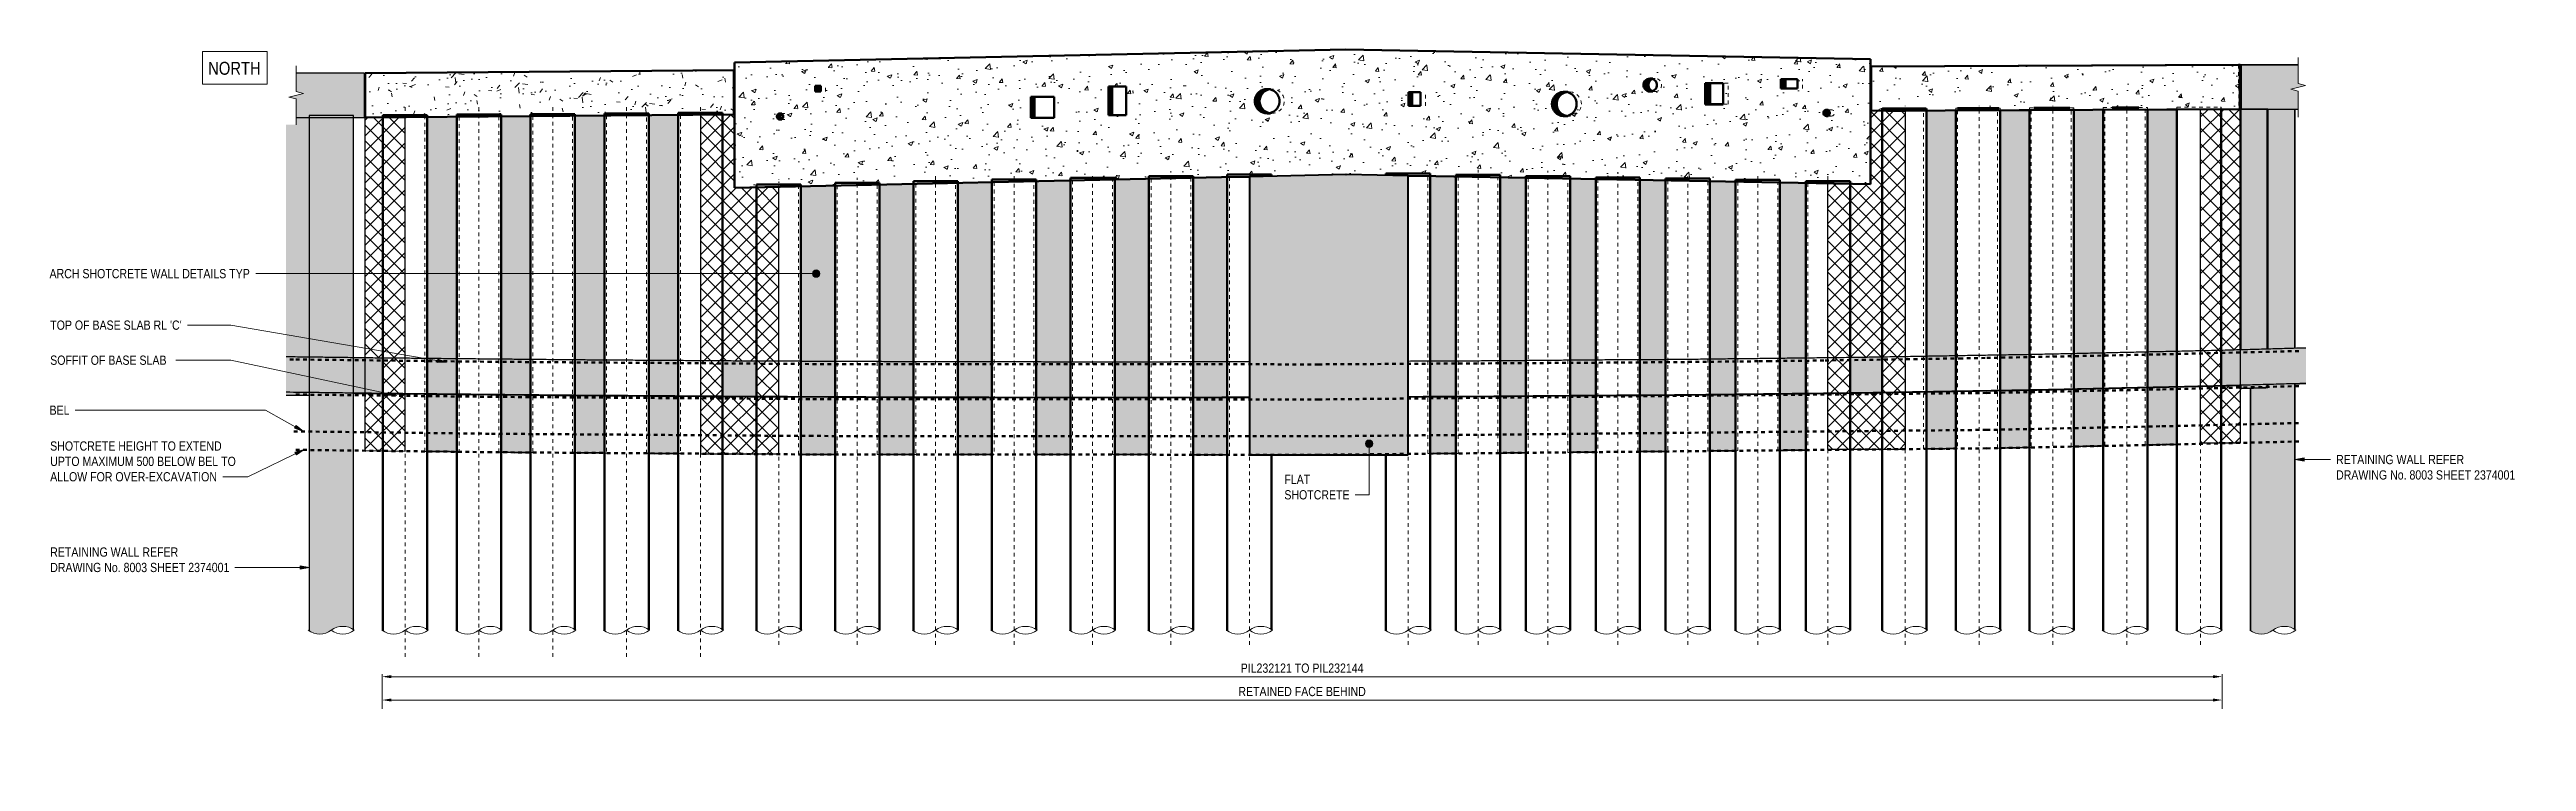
# Model space of a CAD drawing. Header units: metres. Extents: x 1100 to 1226, y 1 to 22.
# Drawn here: x 1153.9 to 1221, y 2.7 to 22 of the extents above; entities that cross this region are included whole.
import ezdxf

# ---------------------------------------------------------------- set-up
doc = ezdxf.new("R2010")
doc.units = ezdxf.units.M
doc.linetypes.add('JacobsCenter', pattern=[0.015, 0.009, -0.0015, 0.003, -0.0015])
doc.linetypes.add('JacobsDash', pattern=[0.0045, 0.003, -0.0015])
doc.layers.get('Defpoints').update_dxf_attribs({"color": 41})
for name, color, linetype, lineweight in [('A-ANNO-DIMS', 7, 'Continuous', 9), ('A-DETL', 7, 'Continuous', 13), ('A-DETL-GENF', 7, 'Continuous', 9), ('A-GENM', 7, 'Continuous', 35), ('A-GENM-HDLN', 7, 'JacobsDash', 18), ('G-ANNO-TEXT', 7, 'Continuous', 9), ('S-BEAM', 7, 'Continuous', 50), ('S-BEAM-HDLN', 7, 'JacobsDash', 18), ('S-FNDN', 7, 'Continuous', 50), ('S-FNDN-HDLN', 7, 'JacobsDash', 18)]:
    doc.layers.add(name, color=color, linetype=linetype, lineweight=lineweight)
doc.styles.add('Arial Narrow', font='ARIALN.TTF', dxfattribs={"height": 0.25})
doc.styles.add('Arial Narrow_1', font='ARIALN.TTF', dxfattribs={"height": 0.35})
doc.styles.add('Arial Narrow_2', font='ARIALN.TTF', dxfattribs={"height": 0.0035})
doc.styles.add('Arial Narrow_3', font='ARIALN.TTF', dxfattribs={"height": 0.005})
doc.dimstyles.new('Dimension_Standard_T__mm_', dxfattribs={"dimscale": 0.3048, "dimtxt": 0.255858, "dimasz": 0.82021, "dimexe": 0.787402, "dimexo": 0.492126, "dimgap": 0.328084, "dimtad": 1, "dimdec": 0, "dimlfac": 1000, "dimzin": 0, "dimdsep": 46, "dimtxsty": 'Arial Narrow', "dimsah": 1, "dimcen": 0.09, "dimaunit": 1, "dimadec": 4, "dimazin": 0, "dimtfac": 1, "dimtdec": 4, "dimtix": 1, "dimtmove": 0, "dimatfit": 3, "dimfxl": 1, "dimtvp": 1, "dimtolj": 1, "dimtzin": 0, "dimlwd": 18, "dimlwe": 18, "dimarcsym": 2})
pattern_1 = [(50, (1187.2276, 10.849), (1.15687, -0.10121), [0.12097, -1.331]), (355, (1187.2276, 10.849), (-0.2238, 1.21312), [0.09677, -1.065]), (100.451, (1187.3246, 10.841), (0.932775, 1.111937), [0.10281, -1.131]), (46.184, (1187.2276, 11.172), (1.72142, -0.26704), [0.18145, -1.996]), (96.636, (1187.3716, 11.15), (1.50758, 1.57074), [0.15421, -1.696]), (351.184, (1187.2276, 11.172), (1.50766, 1.5715), [0.14516, -1.597]), (21, (1187.3896, 11.091), (0.962753, -0.649382), [0.12097, -1.331]), (326, (1187.3896, 11.091), (0.39239, 1.16952), [0.09677, -1.065]), (71.451, (1187.4696, 11.037), (1.3549, 0.520304), [0.10281, -1.131]), (37.5, (1187.22763, 10.849), (0.0196146, 0.536924), [0.00335, -1.048, 0.00335, -1.077, -1.069]), (37.5, (1187.22763, 10.849), (0.0196146, 0.536924), [-2.132, 0.00335, -1.065]), (7.5, (1187.2276, 10.849), (0.424306, 0.636145), [0.00335, -0.61278, 0.00335, -1.024, -0.40726]), (7.5, (1187.2276, 10.849), (0.424306, 0.636145), [-1.644, 0.00335, -0.4039]), (327.5, (1186.86863, 10.849), (0.861001, -0.0363836), [0.00335, -0.39987, 0.00335, -1.255, -1.669]), (327.5, (1186.86863, 10.849), (0.861001, -0.0363836), [-1.661, 0.00335, -1.666]), (317.5, (1186.7066, 10.849), (0.94062, 0.161455), [0.00335, -0.52084, 0.00335, -0.83213, -1.185]), (317.5, (1186.7066, 10.849), (0.94062, 0.161455), [-1.36, 0.00335, -1.182])]
pattern_2 = [(45, (1187.22763, 10.849), (-0.212132, 0.212132), []), (135, (1187.22763, 10.849), (-0.212132, -0.212132), [])]

msp = doc.modelspace()

# ---------------------------------------------------------------- texts
at = {"layer": 'G-ANNO-TEXT', "char_height": 0.25, "attachment_point": 1, "style": 'Arial Narrow', "bg_fill": 3, "box_fill_scale": 1, "bg_fill_color": 256, "bg_fill_transparency": 0}
for s, insert in [('SHOTCRETE HEIGHT TO EXTEND ', (1153.9409, 11.3312)), ('RETAINING WALL REFER', (1153.9409, 8.4565))]:
    msp.add_mtext(s, dxfattribs=dict(at, insert=insert))
at = {"layer": 'G-ANNO-TEXT', "insert": (1220.8904, 2.6613), "char_height": 0.0035, "attachment_point": 1, "style": 'Arial Narrow_2', "bg_fill": 3, "box_fill_scale": 1, "bg_fill_color": 256, "bg_fill_true_color": 13158600, "bg_fill_transparency": 0}
msp.add_mtext('1.', dxfattribs=at)

# ---------------------------------------------------------------- blocks, each defined once
blk = doc.blocks.new('Foundations-Piles - Px-1200-66435274-DRG-2873048 - ELEVATION - SHOTCRETE ABUTMENT B_ B1 AND B2')
at = {"layer": 'A-GENM', "lineweight": 25, "true_color": 0xdbdbdb}
blk.add_hatch(color=254, dxfattribs=at).paths.add_polyline_path([(-1147.019, 6.112), (-1146.945, 6.123), (-1146.874, 6.144), (-1146.807, 6.175), (-1146.682, 6.255), (-1146.615, 6.286), (-1146.544, 6.307), (-1146.47, 6.318), (-1146.396, 6.318), (-1146.323, 6.307), (-1146.252, 6.286), (-1146.184, 6.255), (-1146.143, 6.228), (-1146.143, 20.159), (-1147.343, 20.159), (-1147.343, 6.199), (-1147.305, 6.175), (-1147.237, 6.144), (-1147.166, 6.123), (-1147.093, 6.112)])
at = {"layer": 'A-GENM', "color": 253, "lineweight": 25, "true_color": 0xa3a3a3}
for p, q in [((-1146.143, 20.159), (-1147.343, 20.159)), ((-1147.343, 20.159), (-1147.343, 6.199)), ((-1146.143, 6.228), (-1146.143, 20.159))]:
    blk.add_line(p, q, dxfattribs=at)
blk = doc.blocks.new('Foundations-Piles - Px-1200-66435275-DRG-2873048 - ELEVATION - SHOTCRETE ABUTMENT B_ B1 AND B2')
at = {"layer": 'A-GENM', "lineweight": 25, "true_color": 0xdbdbdb}
h = blk.add_hatch(color=254, dxfattribs=at)
h.paths.add_polyline_path([(-1094.426, 6.112), (-1094.414, 6.112), (-1094.341, 6.123), (-1094.299, 6.135), (-1094.299, 12.787), (-1094.514, 12.778), (-1094.652, 12.77), (-1094.7, 12.767), (-1094.745, 12.766), (-1094.745, 6.203), (-1094.699, 6.174), (-1094.633, 6.144), (-1094.554, 6.121), (-1094.488, 6.112), (-1094.444, 6.112)])
h.paths.add_polyline_path([(-1094.299, 20.334), (-1094.299, 20.334), (-1094.299, 20.334)])
h = blk.add_hatch(color=254, dxfattribs=at)
h.paths.add_polyline_path([(-1094.299, 6.135), (-1094.27, 6.144), (-1094.202, 6.175), (-1094.078, 6.255), (-1094.01, 6.286), (-1093.939, 6.307), (-1093.866, 6.318), (-1093.792, 6.318), (-1093.718, 6.307), (-1093.647, 6.286), (-1093.58, 6.255), (-1093.545, 6.233), (-1093.545, 12.883), (-1093.551, 12.885), (-1093.59, 12.887), (-1093.637, 12.888), (-1093.787, 12.888), (-1093.965, 12.886), (-1094.216, 12.879), (-1094.279, 12.877), (-1094.279, 12.787), (-1094.299, 12.786), (-1094.299, 6.144)])
h.paths.add_polyline_path([(-1094.279, 13.832), (-1093.545, 13.852), (-1093.545, 20.333), (-1094.279, 20.333), (-1094.279, 13.837)])
at = {"layer": 'A-GENM', "color": 253, "lineweight": 25, "true_color": 0xa3a3a3}
for p, q in [((-1093.545, 13.852), (-1093.545, 20.333)), ((-1093.545, 20.333), (-1093.545, 13.852)), ((-1094.745, 12.766), (-1094.745, 6.203)), ((-1094.745, 6.203), (-1094.745, 12.766)), ((-1093.545, 6.233), (-1093.545, 12.886)), ((-1093.545, 12.883), (-1093.545, 6.233))]:
    blk.add_line(p, q, dxfattribs=at)
blk = doc.blocks.new('Shotcrete Adaptive v1 - 1200 Dia Pile _ 2_000 Spacing-61394367-DRG-2873048 - ELEVATION - SHOTCRETE ABUTMENT B_ B1 AND B2')
at = {"layer": 'A-GENM', "lineweight": 25, "true_color": 0xf2f6f2}
h = blk.add_hatch(color=7, dxfattribs=at)
h.paths.add_polyline_path([(-1147.502, 12.579), (-1147.343, 12.579), (-1147.343, 12.663), (-1147.868, 12.669), (-1147.967, 12.67), (-1147.967, 12.579), (-1147.662, 12.579)])
h.paths.add_polyline_path([(-1147.343, 13.614), (-1147.343, 20.11), (-1147.692, 20.11), (-1147.692, 19.91), (-1147.967, 19.91), (-1147.967, 13.622), (-1147.364, 13.614)])
at = {"layer": 'A-GENM', "color": 253, "lineweight": 25, "true_color": 0xa3a3a3}
for p, q in [((-1147.692, 20.11), (-1147.343, 20.11)), ((-1147.343, 12.579), (-1147.967, 12.579))]:
    blk.add_line(p, q, dxfattribs=at)
blk = doc.blocks.new('StitchPour_RS36B_01 - StitchPour_RS36B_01-61148557-DRG-2873048 - ELEVATION - SHOTCRETE ABUTMENT B_ B1 AND B2')
at = {"layer": 'A-GENM', "lineweight": 25, "true_color": 0xf4f4f4}
for points in [[(-1095.026, 21.536), (-1094.997, 21.536), (-1094.997, 21.547), (-1095.03, 21.547), (-1095.03, 21.536), (-1095.027, 21.536)], [(-1093.459, 21.533), (-1093.459, 21.547), (-1094.997, 21.547), (-1094.997, 21.536), (-1093.658, 21.533), (-1093.492, 21.533)]]:
    blk.add_hatch(color=7, dxfattribs=at).paths.add_polyline_path(points)
at = {"layer": 'A-GENM', "color": 253, "lineweight": 25, "true_color": 0xa3a3a3}
for p, q in [((-1095.03, 21.547), (-1095.03, 21.536)), ((-1094.997, 21.547), (-1094.997, 21.536))]:
    blk.add_line(p, q, dxfattribs=at)
at = {"layer": 'A-GENM', "color": 253, "lineweight": 25, "true_color": 0xa3a3a3, "flags": 128}
blk.add_lwpolyline([(-1095.03, 21.536), (-1095.025, 21.536), (-1095.02, 21.536), (-1095.016, 21.536), (-1095.011, 21.536), (-1095.006, 21.536), (-1095.002, 21.536), (-1094.997, 21.536)], dxfattribs=at)
at = {"layer": 'A-GENM', "color": 253, "lineweight": 25, "true_color": 0xa3a3a3}
blk.add_open_spline([(-1094.997, 21.536), (-1094.749, 21.535), (-1094.237, 21.534), (-1093.724, 21.533), (-1093.459, 21.533)], degree=3, knots=[0, 0, 0, 0, 0.4444444, 0.9198793, 0.9198793, 0.9198793, 0.9198793], dxfattribs=at)
blk = doc.blocks.new('Top of Pavement - RL A - Top of Pavement - RL A-68818558-DRG-2873048 - ELEVATION - SHOTCRETE ABUTMENT B_ B1 AND B2')
at = {"layer": 'A-GENM', "lineweight": 25, "true_color": 0xe8e8e8}
h = blk.add_hatch(color=254, dxfattribs=at)
h.paths.add_polyline_path([(-1135.22, 12.556), (-1135.22, 13.506), (-1136.143, 13.511), (-1136.143, 12.561), (-1135.662, 12.558)])
h.paths.add_polyline_path([(-1145.343, 12.639), (-1145.343, 13.589), (-1145.87, 13.595), (-1146.143, 13.599), (-1146.143, 12.649), (-1145.87, 12.645)])
h.paths.add_polyline_path([(-1105.598, 12.652), (-1105.038, 12.66), (-1104.723, 12.665), (-1104.723, 13.615), (-1105.038, 13.61), (-1105.598, 13.602), (-1105.598, 13.241)])
h.paths.add_polyline_path([(-1147.343, 12.664), (-1147.343, 13.614), (-1147.967, 13.622), (-1147.967, 12.672), (-1147.344, 12.664)])
h.paths.add_polyline_path([(-1095.541, 12.848), (-1094.374, 12.879), (-1093.248, 12.91), (-1093.248, 13.86), (-1095.541, 13.798), (-1095.541, 13.296)])
h = blk.add_hatch(color=254, dxfattribs=at)
h.paths.add_polyline_path([(-1135.22, 12.533), (-1135.22, 12.556), (-1136.143, 12.56), (-1136.143, 12.539), (-1135.662, 12.536)])
h.paths.add_polyline_path([(-1145.343, 12.617), (-1145.343, 12.639), (-1146.143, 12.648), (-1146.143, 12.626), (-1145.493, 12.618)])
h.paths.add_polyline_path([(-1105.598, 12.63), (-1104.952, 12.639), (-1104.723, 12.643), (-1104.723, 12.665), (-1105.038, 12.66), (-1105.598, 12.652), (-1105.598, 12.635)])
h.paths.add_polyline_path([(-1147.343, 12.663), (-1147.343, 12.664), (-1147.967, 12.672), (-1147.967, 12.67), (-1147.471, 12.664), (-1147.344, 12.663)])
h.paths.add_polyline_path([(-1095.541, 12.827), (-1095.026, 12.84), (-1095.026, 12.849), (-1095.003, 12.859), (-1094.511, 12.872), (-1093.887, 12.887), (-1093.687, 12.889), (-1093.58, 12.887), (-1093.551, 12.885), (-1093.545, 12.883), (-1093.248, 12.891), (-1093.248, 12.91), (-1095.066, 12.86), (-1095.541, 12.848), (-1095.541, 12.836)])
at = {"layer": 'A-GENM', "color": 253, "lineweight": 25, "true_color": 0xa3a3a3}
for points, knots in [([(-1121.87, 13.485), (-1121.998, 13.485), (-1122.292, 13.485), (-1122.751, 13.484), (-1123.245, 13.483), (-1123.739, 13.483), (-1124.234, 13.482), (-1124.728, 13.481), (-1125.223, 13.48), (-1125.717, 13.48), (-1126.211, 13.481), (-1126.706, 13.481), (-1127.2, 13.482), (-1127.695, 13.483), (-1128.189, 13.483), (-1128.684, 13.484), (-1129.178, 13.484), (-1129.672, 13.485), (-1130.167, 13.486), (-1130.661, 13.487), (-1131.156, 13.489), (-1131.65, 13.491), (-1132.144, 13.493), (-1132.804, 13.496), (-1133.463, 13.498), (-1134.122, 13.501), (-1134.616, 13.503), (-1135.111, 13.505), (-1135.605, 13.508), (-1136.1, 13.511), (-1136.594, 13.514), (-1137.088, 13.518), (-1137.583, 13.521), (-1138.077, 13.525), (-1138.572, 13.528), (-1139.066, 13.531), (-1139.56, 13.535), (-1140.055, 13.538), (-1140.549, 13.542), (-1141.044, 13.547), (-1141.538, 13.552), (-1142.032, 13.557), (-1142.527, 13.561), (-1143.021, 13.566), (-1143.516, 13.571), (-1143.928, 13.575), (-1144.257, 13.578), (-1144.587, 13.582), (-1144.999, 13.585), (-1145.493, 13.59), (-1145.905, 13.595), (-1146.235, 13.6), (-1146.482, 13.603), (-1146.729, 13.606), (-1147.059, 13.61), (-1147.471, 13.615), (-1147.801, 13.62), (-1147.967, 13.622)], [0.4837352, 0.4837352, 0.4837352, 0.4837352, 0.4863946, 0.4897959, 0.4931973, 0.4965986, 0.5, 0.5034014, 0.5068027, 0.5102041, 0.5136054, 0.5170068, 0.5204082, 0.5238095, 0.5272109, 0.5306122, 0.5340136, 0.537415, 0.5408163, 0.5442177, 0.547619, 0.5510204, 0.5544218, 0.5578231, 0.5646259, 0.5680272, 0.5714286, 0.5748299, 0.5782313, 0.5816327, 0.585034, 0.5884354, 0.5918367, 0.5952381, 0.5986395, 0.6020408, 0.6054422, 0.6088435, 0.6122449, 0.6156463, 0.6190476, 0.622449, 0.6258503, 0.6292517, 0.6326531, 0.6360544, 0.6377551, 0.6394558, 0.6428571, 0.6462585, 0.6496599, 0.6513605, 0.6530612, 0.6547619, 0.6564626, 0.6598639, 0.663279, 0.663279, 0.663279, 0.663279]), ([(-1093.248, 13.86), (-1093.36, 13.857), (-1093.554, 13.852), (-1093.831, 13.844), (-1094.078, 13.837), (-1094.325, 13.83), (-1094.572, 13.823), (-1094.819, 13.816), (-1095.149, 13.807), (-1095.478, 13.799), (-1095.808, 13.791), (-1096.055, 13.785), (-1096.302, 13.78), (-1096.549, 13.774), (-1096.796, 13.769), (-1097.043, 13.764), (-1097.29, 13.758), (-1097.62, 13.751), (-1098.032, 13.741), (-1098.444, 13.732), (-1098.773, 13.725), (-1099.02, 13.719), (-1099.268, 13.714), (-1099.515, 13.708), (-1099.762, 13.703), (-1100.009, 13.697), (-1100.256, 13.692), (-1100.503, 13.687), (-1100.75, 13.682), (-1100.998, 13.678), (-1101.245, 13.674), (-1101.492, 13.67), (-1101.739, 13.666), (-1101.986, 13.662), (-1102.234, 13.657), (-1102.563, 13.652), (-1102.975, 13.645), (-1103.387, 13.638), (-1103.717, 13.632), (-1103.964, 13.628), (-1104.211, 13.624), (-1104.458, 13.62), (-1104.705, 13.615), (-1105.035, 13.61), (-1105.364, 13.605), (-1105.694, 13.601), (-1105.941, 13.597), (-1106.188, 13.594), (-1106.435, 13.592), (-1106.683, 13.589), (-1107.012, 13.585), (-1107.424, 13.581), (-1107.919, 13.575), (-1108.331, 13.57), (-1108.66, 13.567), (-1108.907, 13.564), (-1109.155, 13.561), (-1109.402, 13.558), (-1109.649, 13.555), (-1109.896, 13.552), (-1110.143, 13.55), (-1110.391, 13.547), (-1110.638, 13.545), (-1110.885, 13.544), (-1111.132, 13.542), (-1111.379, 13.541), (-1111.627, 13.54), (-1111.874, 13.539), (-1112.121, 13.538), (-1112.451, 13.535), (-1112.863, 13.532), (-1113.275, 13.529), (-1113.604, 13.526), (-1113.851, 13.524), (-1114.098, 13.522), (-1114.346, 13.519), (-1114.593, 13.517), (-1114.84, 13.515), (-1115.087, 13.513), (-1115.417, 13.511), (-1115.829, 13.508), (-1116.241, 13.506), (-1116.57, 13.505), (-1116.818, 13.504), (-1117.065, 13.503), (-1117.316, 13.502), (-1117.484, 13.501), (-1117.57, 13.5)], [0.2868094, 0.2868094, 0.2868094, 0.2868094, 0.2891156, 0.2908163, 0.292517, 0.2942177, 0.2959184, 0.297619, 0.2993197, 0.3027211, 0.3044218, 0.3061224, 0.3078231, 0.3095238, 0.3112245, 0.3129252, 0.3146259, 0.3163265, 0.3197279, 0.3231293, 0.3248299, 0.3265306, 0.3282313, 0.329932, 0.3316327, 0.3333333, 0.335034, 0.3367347, 0.3384354, 0.3401361, 0.3418367, 0.3435374, 0.3452381, 0.3469388, 0.3486395, 0.3503401, 0.3537415, 0.3571429, 0.3588435, 0.3605442, 0.3622449, 0.3639456, 0.3656463, 0.3673469, 0.3707483, 0.372449, 0.3741497, 0.3758503, 0.377551, 0.3792517, 0.3809524, 0.3843537, 0.3877551, 0.3911565, 0.3928571, 0.3945578, 0.3962585, 0.3979592, 0.3996599, 0.4013605, 0.4030612, 0.4047619, 0.4064626, 0.4081633, 0.4098639, 0.4115646, 0.4132653, 0.414966, 0.4166667, 0.4183673, 0.4217687, 0.4251701, 0.4268707, 0.4285714, 0.4302721, 0.4319728, 0.4336735, 0.4353741, 0.4370748, 0.4387755, 0.4421769, 0.4455782, 0.4472789, 0.4489796, 0.4506803, 0.452381, 0.4541542, 0.4541542, 0.4541542, 0.4541542]), ([(-1117.57, 12.55), (-1117.551, 12.551), (-1117.344, 12.551), (-1117.041, 12.553), (-1116.663, 12.554), (-1116.38, 12.556), (-1116.096, 12.557), (-1115.718, 12.559), (-1115.246, 12.561), (-1114.773, 12.565), (-1114.395, 12.569), (-1114.111, 12.571), (-1113.828, 12.574), (-1113.544, 12.576), (-1113.261, 12.579), (-1112.883, 12.582), (-1112.505, 12.585), (-1112.126, 12.587), (-1111.843, 12.589), (-1111.559, 12.591), (-1111.276, 12.592), (-1110.992, 12.593), (-1110.709, 12.594), (-1110.425, 12.597), (-1110.142, 12.6), (-1109.858, 12.603), (-1109.574, 12.606), (-1109.291, 12.609), (-1109.007, 12.612), (-1108.724, 12.616), (-1108.346, 12.62), (-1107.873, 12.625), (-1107.401, 12.631), (-1107.023, 12.635), (-1106.739, 12.638), (-1106.455, 12.641), (-1106.172, 12.645), (-1105.888, 12.648), (-1105.51, 12.653), (-1105.132, 12.658), (-1104.754, 12.664), (-1104.471, 12.669), (-1104.187, 12.674), (-1103.904, 12.679), (-1103.62, 12.684), (-1103.242, 12.69), (-1102.77, 12.698), (-1102.297, 12.706), (-1101.919, 12.713), (-1101.635, 12.717), (-1101.352, 12.722), (-1100.974, 12.728), (-1100.501, 12.737), (-1100.029, 12.747), (-1099.651, 12.755), (-1099.367, 12.762), (-1099.084, 12.768), (-1098.706, 12.776), (-1098.233, 12.787), (-1097.761, 12.798), (-1097.383, 12.806), (-1097.099, 12.812), (-1096.816, 12.818), (-1096.532, 12.824), (-1096.249, 12.831), (-1095.965, 12.837), (-1095.682, 12.844), (-1095.398, 12.851), (-1095.115, 12.858), (-1094.832, 12.866), (-1094.548, 12.874), (-1094.265, 12.882), (-1093.981, 12.89), (-1093.698, 12.898), (-1093.453, 12.905), (-1093.304, 12.909), (-1093.248, 12.91)], [0.6791342, 0.6791342, 0.6791342, 0.6791342, 0.6796117, 0.684466, 0.6868932, 0.6893204, 0.6917476, 0.6941748, 0.6990291, 0.7038835, 0.7063107, 0.7087379, 0.711165, 0.7135922, 0.7160194, 0.7184466, 0.723301, 0.7257282, 0.7281553, 0.7305825, 0.7330097, 0.7354369, 0.7378641, 0.7402913, 0.7427184, 0.7451456, 0.7475728, 0.75, 0.7524272, 0.7548544, 0.7572816, 0.7621359, 0.7669903, 0.7694175, 0.7718447, 0.7742718, 0.776699, 0.7791262, 0.7815534, 0.7864078, 0.788835, 0.7912621, 0.7936893, 0.7961165, 0.7985437, 0.8009709, 0.8058252, 0.8106796, 0.8131068, 0.815534, 0.8179612, 0.8203883, 0.8252427, 0.8300971, 0.8325243, 0.8349515, 0.8373786, 0.8398058, 0.8446602, 0.8495146, 0.8519417, 0.8543689, 0.8567961, 0.8592233, 0.8616505, 0.8640777, 0.8665049, 0.868932, 0.8713592, 0.8737864, 0.8762136, 0.8786408, 0.881068, 0.8834951, 0.8859223, 0.8873423, 0.8873423, 0.8873423, 0.8873423]), ([(-1095.026, 12.84), (-1095.083, 12.839), (-1095.291, 12.833), (-1095.574, 12.826), (-1095.877, 12.819), (-1096.104, 12.814), (-1096.331, 12.809), (-1096.558, 12.804), (-1096.785, 12.799), (-1097.087, 12.792), (-1097.466, 12.783), (-1097.92, 12.773), (-1098.374, 12.763), (-1098.828, 12.753), (-1099.206, 12.744), (-1099.509, 12.737), (-1099.736, 12.732), (-1099.963, 12.727), (-1100.265, 12.72), (-1100.644, 12.712), (-1101.022, 12.706), (-1101.325, 12.701), (-1101.552, 12.697), (-1101.779, 12.693), (-1102.081, 12.688), (-1102.46, 12.682), (-1102.914, 12.674), (-1103.368, 12.666), (-1103.746, 12.66), (-1104.049, 12.655), (-1104.276, 12.651), (-1104.503, 12.647), (-1104.806, 12.641), (-1105.184, 12.635), (-1105.562, 12.63), (-1105.865, 12.626), (-1106.092, 12.623), (-1106.319, 12.621), (-1106.622, 12.617), (-1107, 12.613), (-1107.454, 12.608), (-1107.908, 12.603), (-1108.362, 12.598), (-1108.741, 12.593), (-1109.044, 12.59), (-1109.271, 12.587), (-1109.498, 12.584), (-1109.725, 12.582), (-1109.952, 12.579), (-1110.254, 12.576), (-1110.557, 12.573), (-1110.86, 12.571), (-1111.087, 12.57), (-1111.314, 12.57), (-1111.541, 12.569), (-1111.768, 12.567), (-1112.071, 12.566), (-1112.449, 12.563), (-1112.903, 12.56), (-1113.282, 12.556), (-1113.584, 12.554), (-1113.811, 12.552), (-1114.038, 12.55), (-1114.265, 12.548), (-1114.492, 12.546), (-1114.795, 12.543), (-1115.174, 12.54), (-1115.628, 12.537), (-1116.006, 12.535), (-1116.309, 12.533), (-1116.612, 12.532), (-1116.99, 12.531), (-1117.335, 12.529), (-1117.528, 12.528), (-1117.57, 12.528)], [0.2043483, 0.2043483, 0.2043483, 0.2043483, 0.2056738, 0.2092199, 0.2109929, 0.212766, 0.214539, 0.2163121, 0.2180851, 0.2198582, 0.2234043, 0.2269504, 0.2304965, 0.2340426, 0.2375887, 0.2393617, 0.2411348, 0.2429078, 0.2446809, 0.248227, 0.251773, 0.2535461, 0.2553191, 0.2570922, 0.2588652, 0.2624113, 0.2659574, 0.2695035, 0.2730496, 0.2748227, 0.2765957, 0.2783688, 0.2801418, 0.2836879, 0.287234, 0.2890071, 0.2907801, 0.2925532, 0.2943262, 0.2978723, 0.3014184, 0.3049645, 0.3085106, 0.3120567, 0.3138298, 0.3156028, 0.3173759, 0.3191489, 0.320922, 0.322695, 0.3262411, 0.3280142, 0.3297872, 0.3315603, 0.3333333, 0.3351064, 0.3368794, 0.3404255, 0.3439716, 0.3475177, 0.3492908, 0.3510638, 0.3528369, 0.3546099, 0.356383, 0.358156, 0.3617021, 0.3652482, 0.3687943, 0.3705674, 0.3723404, 0.3758865, 0.3794326, 0.3804149, 0.3804149, 0.3804149, 0.3804149]), ([(-1093.248, 12.891), (-1093.292, 12.89), (-1093.391, 12.887), (-1093.49, 12.884), (-1093.545, 12.883)], [0.190459632, 0.190459632, 0.190459632, 0.190459632, 0.191489362, 0.192775346, 0.192775346, 0.192775346, 0.192775346]), ([(-1147.967, 12.672), (-1147.835, 12.67), (-1147.514, 12.666), (-1147.099, 12.661), (-1146.721, 12.656), (-1146.343, 12.651), (-1145.87, 12.645), (-1145.303, 12.639), (-1144.83, 12.634), (-1144.452, 12.63), (-1144.074, 12.626), (-1143.602, 12.622), (-1143.035, 12.616), (-1142.467, 12.611), (-1141.995, 12.606), (-1141.617, 12.602), (-1141.333, 12.6), (-1141.05, 12.597), (-1140.672, 12.593), (-1140.199, 12.589), (-1139.726, 12.586), (-1139.348, 12.584), (-1138.97, 12.581), (-1138.498, 12.578), (-1137.931, 12.574), (-1137.363, 12.57), (-1136.796, 12.566), (-1136.229, 12.562), (-1135.662, 12.558), (-1135.095, 12.555), (-1134.528, 12.553), (-1133.961, 12.55), (-1133.394, 12.548), (-1132.827, 12.546), (-1132.259, 12.543), (-1131.692, 12.541), (-1131.125, 12.538), (-1130.558, 12.537), (-1129.991, 12.535), (-1129.424, 12.535), (-1128.857, 12.534), (-1128.289, 12.533), (-1127.722, 12.533), (-1127.25, 12.532), (-1126.872, 12.532), (-1126.588, 12.531), (-1126.305, 12.531), (-1125.926, 12.53), (-1125.454, 12.53), (-1124.981, 12.53), (-1124.603, 12.531), (-1124.32, 12.532), (-1124.036, 12.532), (-1123.658, 12.533), (-1123.185, 12.533), (-1122.618, 12.534), (-1122.18, 12.535), (-1121.93, 12.535), (-1121.87, 12.535)], [0.4189439, 0.4189439, 0.4189439, 0.4189439, 0.4223301, 0.4271845, 0.4296117, 0.4320388, 0.4368932, 0.4417476, 0.4466019, 0.4490291, 0.4514563, 0.4563107, 0.461165, 0.4660194, 0.4708738, 0.473301, 0.4757282, 0.4781553, 0.4805825, 0.4854369, 0.4902913, 0.4927184, 0.4951456, 0.5, 0.5048544, 0.5097087, 0.5145631, 0.5194175, 0.5242718, 0.5291262, 0.5339806, 0.538835, 0.5436893, 0.5485437, 0.5533981, 0.5582524, 0.5631068, 0.5679612, 0.5728155, 0.5776699, 0.5825243, 0.5873786, 0.592233, 0.5970874, 0.5995146, 0.6019417, 0.6043689, 0.6067961, 0.6116505, 0.6165049, 0.618932, 0.6213592, 0.6237864, 0.6262136, 0.631068, 0.6359223, 0.6407767, 0.6423298, 0.6423298, 0.6423298, 0.6423298]), ([(-1121.87, 12.513), (-1121.908, 12.513), (-1122.098, 12.513), (-1122.439, 12.512), (-1122.893, 12.511), (-1123.347, 12.511), (-1123.801, 12.51), (-1124.255, 12.509), (-1124.71, 12.508), (-1125.164, 12.507), (-1125.618, 12.508), (-1126.072, 12.508), (-1126.526, 12.509), (-1127.131, 12.509), (-1127.888, 12.51), (-1128.645, 12.511), (-1129.251, 12.512), (-1129.705, 12.513), (-1130.159, 12.513), (-1130.613, 12.514), (-1131.067, 12.516), (-1131.521, 12.518), (-1131.975, 12.52), (-1132.429, 12.522), (-1132.883, 12.524), (-1133.337, 12.525), (-1133.791, 12.527), (-1134.397, 12.53), (-1135.002, 12.532), (-1135.608, 12.535), (-1136.062, 12.538), (-1136.516, 12.541), (-1136.97, 12.545), (-1137.424, 12.548), (-1138.03, 12.552), (-1138.635, 12.556), (-1139.241, 12.56), (-1139.695, 12.563), (-1140.149, 12.567), (-1140.603, 12.57), (-1141.057, 12.574), (-1141.511, 12.579), (-1141.965, 12.583), (-1142.419, 12.588), (-1142.873, 12.592), (-1143.327, 12.597), (-1143.781, 12.601), (-1144.235, 12.606), (-1144.689, 12.61), (-1145.144, 12.614), (-1145.598, 12.619), (-1145.931, 12.623), (-1146.112, 12.626), (-1146.143, 12.626)], [0.4139927, 0.4139927, 0.4139927, 0.4139927, 0.4148936, 0.4184397, 0.4219858, 0.4255319, 0.429078, 0.4326241, 0.4361702, 0.4397163, 0.4432624, 0.4468085, 0.4503546, 0.4539007, 0.4609929, 0.4680851, 0.4716312, 0.4751773, 0.4787234, 0.4822695, 0.4858156, 0.4893617, 0.4929078, 0.4964539, 0.5, 0.5035461, 0.5070922, 0.5106383, 0.5177305, 0.5212766, 0.5248227, 0.5283688, 0.5319149, 0.535461, 0.5390071, 0.5460993, 0.5496454, 0.5531915, 0.5567376, 0.5602837, 0.5638298, 0.5673759, 0.570922, 0.5744681, 0.5780142, 0.5815603, 0.5851064, 0.5886525, 0.5921986, 0.5957447, 0.5992908, 0.6028369, 0.6035484, 0.6035484, 0.6035484, 0.6035484])]:
    blk.add_open_spline(points, degree=3, knots=knots, dxfattribs=at)
blk = doc.blocks.new('T2DPAA-T2D-C3S-RS-M3D-100334_rvt-2-DRG-2873048 - ELEVATION - SHOTCRETE ABUTMENT B_ B1 AND B2')
at = {"layer": 'A-GENM', "lineweight": 5, "true_color": 0xefefdf}
for points in [[(-1095.003, 20.336), (-1094.997, 20.336), (-1094.997, 21.536), (-1095.026, 21.535), (-1095.012, 20.336), (-1095.007, 20.336)], [(-1145.843, 20.11), (-1145.843, 21.31), (-1147.692, 21.31), (-1147.692, 20.81), (-1147.492, 20.76), (-1147.892, 20.66), (-1147.692, 20.61), (-1147.692, 20.111), (-1147.343, 20.111), (-1147.343, 20.159), (-1146.143, 20.159), (-1146.143, 20.11)]]:
    blk.add_hatch(color=254, dxfattribs=at).paths.add_polyline_path(points)
h = blk.add_hatch(color=254, dxfattribs=at)
h.paths.add_polyline_path([(-1093.459, 20.333), (-1093.459, 20.826), (-1093.659, 20.876), (-1093.259, 20.976), (-1093.459, 21.026), (-1093.459, 21.533), (-1094.997, 21.536), (-1094.997, 20.336), (-1093.687, 20.333)])
h.paths.add_polyline_path([(-1094.862, 20.335), (-1094.862, 20.336), (-1094.862, 20.646)])
at = {"layer": 'A-GENM', "lineweight": 5, "true_color": 0xf2f6f2}
h = blk.add_hatch(color=7, dxfattribs=at)
h.paths.add_polyline_path([(-1095.026, 12.759), (-1095.003, 12.769), (-1095.003, 12.859), (-1095.026, 12.849), (-1095.026, 12.761)])
h.paths.add_polyline_path([(-1095.026, 13.81), (-1095.003, 13.811), (-1095.003, 20.336), (-1095.026, 20.335), (-1095.026, 13.837)])
h = blk.add_hatch(color=7, dxfattribs=at)
h.paths.add_polyline_path([(-1095.003, 12.769), (-1094.3, 12.788), (-1094.301, 12.877), (-1095.003, 12.859), (-1095.003, 12.837)])
h.paths.add_polyline_path([(-1095.003, 13.811), (-1094.3, 13.831), (-1094.3, 20.334), (-1095.003, 20.336), (-1095.003, 13.837)])
h = blk.add_hatch(color=7, dxfattribs=at)
h.paths.add_polyline_path([(-1094.279, 12.787), (-1094.279, 12.877), (-1094.3, 12.877), (-1094.3, 12.788), (-1094.29, 12.787)])
h.paths.add_polyline_path([(-1094.3, 13.831), (-1094.279, 13.832), (-1094.279, 20.334), (-1094.3, 20.333), (-1094.3, 13.837)])
blk.add_hatch(color=7, dxfattribs=at).paths.add_polyline_path([(-1095.026, 12.759), (-1094.652, 12.77), (-1094.565, 12.775), (-1094.396, 12.783), (-1094.329, 12.787), (-1095.003, 12.769), (-1095.022, 12.76)])
at = {"layer": 'A-GENM', "color": 253, "lineweight": 25, "true_color": 0xa3a3a3}
for p, q in [((-1095.047, 20.336), (-1095.047, 21.536)), ((-1094.997, 21.536), (-1094.997, 20.336)), ((-1145.843, 20.11), (-1145.843, 21.31)), ((-1095.026, 13.81), (-1095.026, 20.336)), ((-1095.003, 13.811), (-1095.003, 20.336)), ((-1094.3, 13.831), (-1094.3, 20.334)), ((-1094.279, 20.334), (-1094.279, 13.832)), ((-1095.026, 12.759), (-1095.026, 12.849)), ((-1095.003, 12.769), (-1095.003, 12.859)), ((-1094.3, 12.788), (-1094.3, 12.877)), ((-1094.279, 12.877), (-1094.279, 12.787))]:
    blk.add_line(p, q, dxfattribs=at)
at = {"layer": 'A-GENM', "color": 253, "lineweight": 25, "true_color": 0xa3a3a3, "flags": 128}
for points in [[(-1094.997, 21.536), (-1095.007, 21.536), (-1095.017, 21.536), (-1095.027, 21.536), (-1095.037, 21.536), (-1095.047, 21.536)], [(-1095.047, 20.336), (-1095.037, 20.336), (-1095.027, 20.336), (-1095.017, 20.336), (-1095.007, 20.336), (-1094.997, 20.336)], [(-1094.279, 20.334), (-1094.29, 20.334), (-1094.3, 20.334)], [(-1095.026, 12.759), (-1095.022, 12.761), (-1095.017, 12.763), (-1095.012, 12.765), (-1095.008, 12.767), (-1095.003, 12.769)], [(-1094.685, 12.767), (-1094.7, 12.767), (-1094.714, 12.767)], [(-1094.3, 12.788), (-1094.29, 12.787), (-1094.279, 12.787)]]:
    blk.add_lwpolyline(points, dxfattribs=at)
at = {"layer": 'A-GENM', "color": 253, "lineweight": 25, "true_color": 0xa3a3a3}
for points in [[(-1093.459, 21.533), (-1093.972, 21.533), (-1094.485, 21.534), (-1094.997, 21.536)], [(-1094.997, 20.336), (-1094.485, 20.334), (-1093.972, 20.333), (-1093.459, 20.333)], [(-1094.714, 12.767), (-1094.735, 12.767), (-1094.777, 12.765), (-1094.839, 12.764), (-1094.901, 12.762), (-1094.964, 12.76), (-1095.005, 12.759), (-1095.026, 12.759)], [(-1094.666, 12.769), (-1094.673, 12.768), (-1094.679, 12.768), (-1094.685, 12.767)], [(-1094.572, 12.775), (-1094.589, 12.774), (-1094.605, 12.773), (-1094.62, 12.772)], [(-1094.449, 12.781), (-1094.469, 12.78), (-1094.489, 12.779), (-1094.507, 12.778)], [(-1094.304, 12.787), (-1094.326, 12.786), (-1094.348, 12.785), (-1094.369, 12.784)], [(-1094.279, 12.787), (-1094.284, 12.787), (-1094.289, 12.787), (-1094.294, 12.787)]]:
    blk.add_open_spline(points, degree=3, dxfattribs=at)
for points, knots in [([(-1145.843, 21.31), (-1146.312, 21.31), (-1146.929, 21.309), (-1147.545, 21.31), (-1147.692, 21.31)], [0, 0, 0, 0, 0.04166667, 0.05472192, 0.05472192, 0.05472192, 0.05472192]), ([(-1094.3, 20.334), (-1094.394, 20.334), (-1094.581, 20.334), (-1094.814, 20.335), (-1094.952, 20.335), (-1094.997, 20.335)], [0, 0, 0, 0, 0.4, 0.8, 0.991588, 0.991588, 0.991588, 0.991588]), ([(-1147.692, 20.11), (-1147.545, 20.11), (-1146.929, 20.109), (-1146.312, 20.11), (-1145.843, 20.11)], [0.94527808, 0.94527808, 0.94527808, 0.94527808, 0.95833333, 1, 1, 1, 1]), ([(-1095.003, 12.769), (-1094.956, 12.77), (-1094.886, 12.772), (-1094.792, 12.774), (-1094.722, 12.776), (-1094.652, 12.778), (-1094.581, 12.78), (-1094.511, 12.782), (-1094.417, 12.784), (-1094.347, 12.786), (-1094.3, 12.788)], [0, 0, 0, 0, 0.2, 0.3, 0.4, 0.5, 0.6, 0.7, 0.8, 1, 1, 1, 1]), ([(-1094.621, 12.772), (-1094.625, 12.772), (-1094.64, 12.771), (-1094.654, 12.77), (-1094.663, 12.769)], [0.7719669, 0.7719669, 0.7719669, 0.7719669, 0.8076923, 0.914149, 0.914149, 0.914149, 0.914149]), ([(-1094.514, 12.778), (-1094.532, 12.777), (-1094.55, 12.776), (-1094.567, 12.775), (-1094.568, 12.775)], [0.4885511, 0.4885511, 0.4885511, 0.4885511, 0.6153846, 0.6220261, 0.6220261, 0.6220261, 0.6220261]), ([(-1094.379, 12.784), (-1094.397, 12.783), (-1094.418, 12.782), (-1094.438, 12.781), (-1094.441, 12.781)], [0.1963105, 0.1963105, 0.1963105, 0.1963105, 0.3076923, 0.3247892, 0.3247892, 0.3247892, 0.3247892])]:
    blk.add_open_spline(points, degree=3, knots=knots, dxfattribs=at)
for name in ['StitchPour_RS36B_01 - StitchPour_RS36B_01-61148557-DRG-2873048 - ELEVATION - SHOTCRETE ABUTMENT B_ B1 AND B2', 'Foundations-Piles - Px-1200-66435274-DRG-2873048 - ELEVATION - SHOTCRETE ABUTMENT B_ B1 AND B2', 'Foundations-Piles - Px-1200-66435275-DRG-2873048 - ELEVATION - SHOTCRETE ABUTMENT B_ B1 AND B2', 'Shotcrete Adaptive v1 - 1200 Dia Pile _ 2_000 Spacing-61394367-DRG-2873048 - ELEVATION - SHOTCRETE ABUTMENT B_ B1 AND B2', 'Top of Pavement - RL A - Top of Pavement - RL A-68818558-DRG-2873048 - ELEVATION - SHOTCRETE ABUTMENT B_ B1 AND B2']:
    blk.add_blockref(name, (0, 0), dxfattribs=at)
blk = doc.blocks.new('01_SFO_FRP_Pile_CastInPlace_CS_BR08 - CAST-IN-PLACE PILE - 1200-8661432-DRG-2873048 - ELEVATION - SHOTCRETE ABUTMENT B_ B1 AND B2')
at = {"layer": 'S-FNDN'}
for p, q in [((-1134.02, 18.293), (-1135.22, 18.293)), ((-1135.22, 18.293), (-1135.22, 6.2)), ((-1134.02, 6.229), (-1134.02, 18.293))]:
    blk.add_line(p, q, dxfattribs=at)
blk = doc.blocks.new('01_SFO_FRP_Pile_CastInPlace_CS_BR08 - CAST-IN-PLACE PILE - 1200-9305895-DRG-2873048 - ELEVATION - SHOTCRETE ABUTMENT B_ B1 AND B2')
at = {"layer": 'S-FNDN'}
for p, q in [((-1121.271, 18.566), (-1122.471, 18.566)), ((-1122.471, 18.566), (-1122.471, 6.2)), ((-1121.271, 18.516), (-1121.271, 18.566)), ((-1121.271, 6.23), (-1121.271, 10.971))]:
    blk.add_line(p, q, dxfattribs=at)
blk = doc.blocks.new('01_SFO_FRP_Pile_CastInPlace_CS_BR08 - CAST-IN-PLACE PILE - 1200-9305886-DRG-2873048 - ELEVATION - SHOTCRETE ABUTMENT B_ B1 AND B2')
at = {"layer": 'S-FNDN'}
for p, q in [((-1116.973, 18.59), (-1118.173, 18.59)), ((-1118.173, 18.59), (-1118.173, 18.54)), ((-1116.973, 6.23), (-1116.973, 18.59)), ((-1118.173, 10.971), (-1118.173, 6.2))]:
    blk.add_line(p, q, dxfattribs=at)
blk = doc.blocks.new('01_SFO_FRP_Pile_CastInPlace_CS_BR08 - CAST-IN-PLACE PILE - 1200-8642320-DRG-2873048 - ELEVATION - SHOTCRETE ABUTMENT B_ B1 AND B2')
at = {"layer": 'S-FNDN'}
for p, q in [((-1105.598, 18.382), (-1106.798, 18.382)), ((-1106.798, 18.382), (-1106.798, 6.199)), ((-1105.598, 6.228), (-1105.598, 18.382))]:
    blk.add_line(p, q, dxfattribs=at)
blk = doc.blocks.new('01_SFO_FRP_Pile_CastInPlace_CS_BR08 - CAST-IN-PLACE PILE - 1200-8642087-DRG-2873048 - ELEVATION - SHOTCRETE ABUTMENT B_ B1 AND B2')
at = {"layer": 'S-FNDN'}
for p, q in [((-1115.078, 18.555), (-1116.278, 18.555)), ((-1116.278, 18.555), (-1116.278, 6.202)), ((-1115.078, 6.231), (-1115.078, 18.555))]:
    blk.add_line(p, q, dxfattribs=at)
blk = doc.blocks.new('01_SFO_FRP_Pile_CastInPlace_CS_BR08 - CAST-IN-PLACE PILE - 1200-8642141-DRG-2873048 - ELEVATION - SHOTCRETE ABUTMENT B_ B1 AND B2')
at = {"layer": 'S-FNDN'}
for p, q in [((-1113.183, 18.521), (-1114.383, 18.521)), ((-1114.383, 18.521), (-1114.383, 6.201)), ((-1113.183, 6.23), (-1113.183, 18.521))]:
    blk.add_line(p, q, dxfattribs=at)
blk = doc.blocks.new('01_SFO_FRP_Pile_CastInPlace_CS_BR08 - CAST-IN-PLACE PILE - 1200-8642185-DRG-2873048 - ELEVATION - SHOTCRETE ABUTMENT B_ B1 AND B2')
at = {"layer": 'S-FNDN'}
for p, q in [((-1111.288, 18.486), (-1112.488, 18.486)), ((-1112.488, 18.486), (-1112.488, 6.2)), ((-1111.288, 6.229), (-1111.288, 18.486))]:
    blk.add_line(p, q, dxfattribs=at)
blk = doc.blocks.new('01_SFO_FRP_Pile_CastInPlace_CS_BR08 - CAST-IN-PLACE PILE - 1200-8642223-DRG-2873048 - ELEVATION - SHOTCRETE ABUTMENT B_ B1 AND B2')
at = {"layer": 'S-FNDN'}
for p, q in [((-1109.393, 18.452), (-1110.593, 18.452)), ((-1110.593, 18.452), (-1110.593, 6.202)), ((-1109.393, 6.231), (-1109.393, 18.452))]:
    blk.add_line(p, q, dxfattribs=at)
blk = doc.blocks.new('01_SFO_FRP_Pile_CastInPlace_CS_BR08 - CAST-IN-PLACE PILE - 1200-8642276-DRG-2873048 - ELEVATION - SHOTCRETE ABUTMENT B_ B1 AND B2')
at = {"layer": 'S-FNDN'}
for p, q in [((-1107.498, 18.417), (-1108.698, 18.417)), ((-1108.698, 18.417), (-1108.698, 6.201)), ((-1107.498, 6.23), (-1107.498, 18.417))]:
    blk.add_line(p, q, dxfattribs=at)
blk = doc.blocks.new('01_SFO_FRP_Pile_CastInPlace_CS_BR08 - CAST-IN-PLACE PILE - 1200-8661394-DRG-2873048 - ELEVATION - SHOTCRETE ABUTMENT B_ B1 AND B2')
at = {"layer": 'S-FNDN'}
for p, q in [((-1133.095, 18.338), (-1133.095, 6.2)), ((-1131.895, 18.338), (-1133.095, 18.338)), ((-1131.895, 6.229), (-1131.895, 18.338))]:
    blk.add_line(p, q, dxfattribs=at)
blk = doc.blocks.new('01_SFO_FRP_Pile_CastInPlace_CS_BR08 - CAST-IN-PLACE PILE - 1200-8641665-DRG-2873048 - ELEVATION - SHOTCRETE ABUTMENT B_ B1 AND B2')
at = {"layer": 'S-FNDN'}
for p, q in [((-1136.143, 20.234), (-1137.343, 20.234)), ((-1137.343, 20.234), (-1137.343, 6.199)), ((-1136.143, 6.228), (-1136.143, 20.234))]:
    blk.add_line(p, q, dxfattribs=at)
blk = doc.blocks.new('01_SFO_FRP_Pile_CastInPlace_CS_BR08 - CAST-IN-PLACE PILE - 1200-8641633-DRG-2873048 - ELEVATION - SHOTCRETE ABUTMENT B_ B1 AND B2')
at = {"layer": 'S-FNDN'}
for p, q in [((-1138.143, 20.218), (-1139.343, 20.218)), ((-1139.343, 20.218), (-1139.343, 6.199)), ((-1138.143, 6.228), (-1138.143, 20.218))]:
    blk.add_line(p, q, dxfattribs=at)
blk = doc.blocks.new('01_SFO_FRP_Pile_CastInPlace_CS_BR08 - CAST-IN-PLACE PILE - 1200-8641593-DRG-2873048 - ELEVATION - SHOTCRETE ABUTMENT B_ B1 AND B2')
at = {"layer": 'S-FNDN'}
for p, q in [((-1140.143, 20.203), (-1141.343, 20.203)), ((-1141.343, 20.203), (-1141.343, 6.199)), ((-1140.143, 6.228), (-1140.143, 20.203))]:
    blk.add_line(p, q, dxfattribs=at)
blk = doc.blocks.new('01_SFO_FRP_Pile_CastInPlace_CS_BR08 - CAST-IN-PLACE PILE - 1200-8641556-DRG-2873048 - ELEVATION - SHOTCRETE ABUTMENT B_ B1 AND B2')
at = {"layer": 'S-FNDN'}
for p, q in [((-1142.143, 20.186), (-1143.343, 20.186)), ((-1143.343, 20.186), (-1143.343, 6.199)), ((-1142.143, 6.228), (-1142.143, 20.186))]:
    blk.add_line(p, q, dxfattribs=at)
blk = doc.blocks.new('01_SFO_FRP_Pile_CastInPlace_CS_BR08 - CAST-IN-PLACE PILE - 1200-8641505-DRG-2873048 - ELEVATION - SHOTCRETE ABUTMENT B_ B1 AND B2')
at = {"layer": 'S-FNDN'}
for p, q in [((-1144.143, 20.171), (-1145.343, 20.171)), ((-1145.343, 20.171), (-1145.343, 6.199)), ((-1144.143, 6.228), (-1144.143, 20.171))]:
    blk.add_line(p, q, dxfattribs=at)
blk = doc.blocks.new('20_SFR_WSC_ShotcreteWall_ArchFlatBack_Datum - ArchWall_PileSize_1200-8656066-DRG-2873048 - ELEVATION - SHOTCRETE ABUTMENT B_ B1 AND B2')
at = {"layer": 'A-GENM', "linetype": 'JacobsDash', "lineweight": 18, "true_color": 0x9ab29e}
blk.add_hatch(color=253, dxfattribs=at).paths.add_polyline_path([(-1133.095, 10.977), (-1133.095, 18.26), (-1134.02, 18.241), (-1134.02, 10.977), (-1133.191, 10.977)])
at = {"layer": 'A-GENM', "color": 252, "true_color": 0x888888}
blk.add_line((-1134.02, 10.977), (-1133.095, 10.977), dxfattribs=at)
at = {"layer": 'A-GENM', "color": 252, "true_color": 0x888888, "flags": 128}
blk.add_lwpolyline([(-1133.095, 18.26), (-1133.191, 18.258), (-1133.293, 18.256), (-1133.398, 18.254), (-1133.504, 18.252), (-1133.612, 18.25), (-1133.718, 18.247), (-1133.823, 18.245), (-1133.925, 18.243), (-1134.02, 18.241)], dxfattribs=at)
at = {"layer": 'A-GENM-HDLN', "color": 252, "true_color": 0x888888}
for p, q in [((-1134.082, 10.977), (-1134.082, 18.24)), ((-1134.023, 18.241), (-1134.023, 10.977)), ((-1134.02, 18.241), (-1134.023, 18.241)), ((-1133.094, 18.26), (-1133.095, 18.26)), ((-1133.094, 10.977), (-1133.094, 18.26)), ((-1133.035, 18.262), (-1133.035, 10.977)), ((-1134.023, 10.977), (-1134.082, 10.977)), ((-1134.023, 10.977), (-1134.02, 10.977)), ((-1133.095, 10.977), (-1133.094, 10.977)), ((-1133.035, 10.977), (-1133.094, 10.977))]:
    blk.add_line(p, q, dxfattribs=at)
at = {"layer": 'A-GENM-HDLN', "color": 252, "true_color": 0x888888, "flags": 128}
for points in [[(-1134.082, 18.24), (-1134.053, 18.241), (-1134.033, 18.241), (-1134.023, 18.241)], [(-1133.094, 18.26), (-1133.083, 18.261), (-1133.063, 18.261), (-1133.035, 18.262)]]:
    blk.add_lwpolyline(points, dxfattribs=at)
blk = doc.blocks.new('20_SFR_WSC_ShotcreteWall_ArchFlatBack_Datum - ArchWall_PileSize_1200-8656109-DRG-2873048 - ELEVATION - SHOTCRETE ABUTMENT B_ B1 AND B2')
at = {"layer": 'A-GENM', "linetype": 'JacobsDash', "lineweight": 18, "true_color": 0x9ab29e}
blk.add_hatch(color=253, dxfattribs=at).paths.add_polyline_path([(-1131.487, 10.976), (-1130.97, 10.976), (-1130.97, 18.307), (-1131.895, 18.288), (-1131.895, 10.976), (-1131.593, 10.976)])
at = {"layer": 'A-GENM', "color": 252, "true_color": 0x888888}
blk.add_line((-1131.895, 10.976), (-1130.97, 10.976), dxfattribs=at)
at = {"layer": 'A-GENM', "color": 252, "true_color": 0x888888, "flags": 128}
blk.add_lwpolyline([(-1130.97, 18.307), (-1131.066, 18.305), (-1131.168, 18.303), (-1131.273, 18.301), (-1131.379, 18.298), (-1131.487, 18.296), (-1131.593, 18.294), (-1131.698, 18.292), (-1131.8, 18.29), (-1131.895, 18.288)], dxfattribs=at)
at = {"layer": 'A-GENM-HDLN', "color": 252, "true_color": 0x888888}
for p, q in [((-1131.956, 10.976), (-1131.956, 18.286)), ((-1131.897, 18.288), (-1131.897, 10.976)), ((-1131.895, 18.288), (-1131.897, 18.288)), ((-1130.968, 18.307), (-1130.97, 18.307)), ((-1130.968, 10.976), (-1130.968, 18.307)), ((-1130.91, 18.308), (-1130.91, 10.976)), ((-1131.897, 10.976), (-1131.956, 10.976)), ((-1131.897, 10.976), (-1131.895, 10.976)), ((-1130.97, 10.976), (-1130.968, 10.976)), ((-1130.91, 10.976), (-1130.968, 10.976))]:
    blk.add_line(p, q, dxfattribs=at)
at = {"layer": 'A-GENM-HDLN', "color": 252, "true_color": 0x888888, "flags": 128}
for points in [[(-1131.956, 18.286), (-1131.928, 18.287), (-1131.908, 18.287), (-1131.897, 18.288)], [(-1130.968, 18.307), (-1130.958, 18.307), (-1130.938, 18.308), (-1130.91, 18.308)]]:
    blk.add_lwpolyline(points, dxfattribs=at)
blk = doc.blocks.new('20_SFR_WSC_ShotcreteWall_ArchFlatBack_Datum - ArchWall_PileSize_1200-8656190-DRG-2873048 - ELEVATION - SHOTCRETE ABUTMENT B_ B1 AND B2')
at = {"layer": 'A-GENM', "linetype": 'JacobsDash', "lineweight": 18, "true_color": 0x9ab29e}
blk.add_hatch(color=253, dxfattribs=at).paths.add_polyline_path([(-1129.77, 10.975), (-1128.845, 10.975), (-1128.845, 18.352), (-1129.77, 18.333), (-1129.77, 12.248)])
at = {"layer": 'A-GENM', "color": 252, "true_color": 0x888888}
blk.add_line((-1129.77, 10.975), (-1128.845, 10.975), dxfattribs=at)
at = {"layer": 'A-GENM', "color": 252, "true_color": 0x888888, "flags": 128}
blk.add_lwpolyline([(-1128.845, 18.352), (-1128.941, 18.35), (-1129.042, 18.348), (-1129.147, 18.346), (-1129.254, 18.343), (-1129.361, 18.341), (-1129.468, 18.339), (-1129.573, 18.337), (-1129.675, 18.335), (-1129.77, 18.333)], dxfattribs=at)
at = {"layer": 'A-GENM-HDLN', "color": 252, "true_color": 0x888888}
for p, q in [((-1129.831, 10.975), (-1129.831, 18.332)), ((-1129.772, 18.333), (-1129.772, 10.975)), ((-1129.77, 18.333), (-1129.772, 18.333)), ((-1128.843, 18.352), (-1128.845, 18.352)), ((-1128.843, 10.975), (-1128.843, 18.352)), ((-1128.784, 18.353), (-1128.784, 10.975)), ((-1129.772, 10.975), (-1129.831, 10.975)), ((-1129.772, 10.975), (-1129.77, 10.975)), ((-1128.845, 10.975), (-1128.843, 10.975)), ((-1128.784, 10.975), (-1128.843, 10.975))]:
    blk.add_line(p, q, dxfattribs=at)
at = {"layer": 'A-GENM-HDLN', "color": 252, "true_color": 0x888888, "flags": 128}
for points in [[(-1129.831, 18.332), (-1129.803, 18.332), (-1129.783, 18.333), (-1129.772, 18.333)], [(-1128.843, 18.352), (-1128.832, 18.352), (-1128.813, 18.352), (-1128.784, 18.353)]]:
    blk.add_lwpolyline(points, dxfattribs=at)
blk = doc.blocks.new('20_SFR_WSC_ShotcreteWall_ArchFlatBack_Datum - ArchWall_PileSize_1200-8656242-DRG-2873048 - ELEVATION - SHOTCRETE ABUTMENT B_ B1 AND B2')
at = {"layer": 'A-GENM', "linetype": 'JacobsDash', "lineweight": 18, "true_color": 0x9ab29e}
blk.add_hatch(color=253, dxfattribs=at).paths.add_polyline_path([(-1127.55, 10.973), (-1126.72, 10.973), (-1126.72, 18.398), (-1127.645, 18.379), (-1127.645, 10.973)])
at = {"layer": 'A-GENM', "color": 252, "true_color": 0x888888}
blk.add_line((-1127.645, 10.973), (-1126.72, 10.973), dxfattribs=at)
at = {"layer": 'A-GENM', "color": 252, "true_color": 0x888888, "flags": 128}
blk.add_lwpolyline([(-1126.72, 18.398), (-1126.816, 18.396), (-1126.918, 18.394), (-1127.022, 18.392), (-1127.129, 18.389), (-1127.236, 18.387), (-1127.343, 18.385), (-1127.448, 18.383), (-1127.55, 18.381), (-1127.645, 18.379)], dxfattribs=at)
at = {"layer": 'A-GENM-HDLN', "color": 252, "true_color": 0x888888}
for p, q in [((-1127.706, 10.973), (-1127.706, 18.377)), ((-1127.647, 18.379), (-1127.647, 10.973)), ((-1127.645, 18.379), (-1127.647, 18.379)), ((-1126.718, 18.398), (-1126.72, 18.398)), ((-1126.718, 10.973), (-1126.718, 18.398)), ((-1126.659, 18.399), (-1126.659, 10.973)), ((-1127.647, 10.973), (-1127.706, 10.973)), ((-1127.647, 10.973), (-1127.645, 10.973)), ((-1126.72, 10.973), (-1126.718, 10.973)), ((-1126.659, 10.973), (-1126.718, 10.973))]:
    blk.add_line(p, q, dxfattribs=at)
at = {"layer": 'A-GENM-HDLN', "color": 252, "true_color": 0x888888, "flags": 128}
for points in [[(-1127.706, 18.377), (-1127.678, 18.378), (-1127.658, 18.378), (-1127.647, 18.379)], [(-1126.718, 18.398), (-1126.708, 18.398), (-1126.688, 18.399), (-1126.659, 18.399)]]:
    blk.add_lwpolyline(points, dxfattribs=at)
blk = doc.blocks.new('20_SFR_WSC_ShotcreteWall_ArchFlatBack_Datum - ArchWall_PileSize_1200-8656296-DRG-2873048 - ELEVATION - SHOTCRETE ABUTMENT B_ B1 AND B2')
at = {"layer": 'A-GENM', "linetype": 'JacobsDash', "lineweight": 18, "true_color": 0x9ab29e}
blk.add_hatch(color=253, dxfattribs=at).paths.add_polyline_path([(-1125.52, 10.972), (-1124.595, 10.972), (-1124.595, 18.443), (-1125.52, 18.423), (-1125.52, 12.248)])
at = {"layer": 'A-GENM', "color": 252, "true_color": 0x888888}
blk.add_line((-1125.52, 10.972), (-1124.595, 10.972), dxfattribs=at)
at = {"layer": 'A-GENM', "color": 252, "true_color": 0x888888, "flags": 128}
blk.add_lwpolyline([(-1124.595, 18.443), (-1124.691, 18.441), (-1124.792, 18.439), (-1124.897, 18.437), (-1125.004, 18.435), (-1125.111, 18.432), (-1125.218, 18.43), (-1125.323, 18.428), (-1125.425, 18.425), (-1125.52, 18.423)], dxfattribs=at)
at = {"layer": 'A-GENM-HDLN', "color": 252, "true_color": 0x888888}
for p, q in [((-1125.581, 10.972), (-1125.581, 18.422)), ((-1125.522, 18.423), (-1125.522, 10.972)), ((-1125.52, 18.423), (-1125.522, 18.423)), ((-1124.593, 18.444), (-1124.595, 18.443)), ((-1124.593, 10.972), (-1124.593, 18.444)), ((-1124.534, 18.445), (-1124.534, 10.972)), ((-1125.522, 10.972), (-1125.581, 10.972)), ((-1125.522, 10.972), (-1125.52, 10.972)), ((-1124.595, 10.972), (-1124.593, 10.972)), ((-1124.534, 10.972), (-1124.593, 10.972))]:
    blk.add_line(p, q, dxfattribs=at)
at = {"layer": 'A-GENM-HDLN', "color": 252, "true_color": 0x888888, "flags": 128}
for points in [[(-1125.581, 18.422), (-1125.553, 18.423), (-1125.533, 18.423), (-1125.522, 18.423)], [(-1124.593, 18.444), (-1124.582, 18.444), (-1124.563, 18.444), (-1124.534, 18.445)]]:
    blk.add_lwpolyline(points, dxfattribs=at)
blk = doc.blocks.new('20_SFR_WSC_ShotcreteWall_ArchFlatBack_Datum - ArchWall_PileSize_1200-8656571-DRG-2873048 - ELEVATION - SHOTCRETE ABUTMENT B_ B1 AND B2')
at = {"layer": 'A-GENM', "linetype": 'JacobsDash', "lineweight": 18, "true_color": 0x9ab29e}
for points in [[(-1115.077, 11.015), (-1114.383, 11.023), (-1114.383, 18.47), (-1115.077, 18.483), (-1115.077, 12.248)], [(-1115.078, 11.015), (-1115.077, 11.015), (-1115.078, 11.015)]]:
    blk.add_hatch(color=253, dxfattribs=at).paths.add_polyline_path(points)
at = {"layer": 'A-GENM', "color": 252, "true_color": 0x888888}
blk.add_line((-1115.077, 18.483), (-1115.077, 11.015), dxfattribs=at)
at = {"layer": 'A-GENM', "color": 252, "true_color": 0x888888, "flags": 128}
for points in [[(-1114.383, 18.47), (-1114.478, 18.472), (-1114.577, 18.474), (-1114.678, 18.475), (-1114.78, 18.477), (-1114.881, 18.479), (-1114.981, 18.481), (-1115.077, 18.483)], [(-1115.077, 11.015), (-1114.981, 11.016), (-1114.881, 11.017), (-1114.78, 11.018), (-1114.678, 11.02), (-1114.577, 11.021), (-1114.478, 11.022), (-1114.383, 11.023)]]:
    blk.add_lwpolyline(points, dxfattribs=at)
at = {"layer": 'A-GENM-HDLN', "color": 252, "true_color": 0x888888}
for p, q in [((-1115.136, 11.014), (-1115.136, 18.484)), ((-1114.381, 18.47), (-1114.383, 18.47)), ((-1114.381, 11.023), (-1114.381, 18.47)), ((-1114.322, 18.469), (-1114.322, 11.024)), ((-1114.383, 11.023), (-1114.381, 11.023))]:
    blk.add_line(p, q, dxfattribs=at)
at = {"layer": 'A-GENM-HDLN', "color": 252, "true_color": 0x888888, "flags": 128}
for points in [[(-1115.136, 18.484), (-1115.108, 18.483), (-1115.088, 18.483), (-1115.077, 18.483)], [(-1114.381, 18.47), (-1114.37, 18.47), (-1114.35, 18.469), (-1114.322, 18.469)], [(-1115.077, 11.015), (-1115.088, 11.015), (-1115.108, 11.015), (-1115.136, 11.014)], [(-1114.322, 11.024), (-1114.35, 11.023), (-1114.37, 11.023), (-1114.381, 11.023)]]:
    blk.add_lwpolyline(points, dxfattribs=at)
blk = doc.blocks.new('20_SFR_WSC_ShotcreteWall_ArchFlatBack_Datum - ArchWall_PileSize_1200-8656659-DRG-2873048 - ELEVATION - SHOTCRETE ABUTMENT B_ B1 AND B2')
at = {"layer": 'A-GENM', "linetype": 'JacobsDash', "lineweight": 18, "true_color": 0x9ab29e}
blk.add_hatch(color=253, dxfattribs=at).paths.add_polyline_path([(-1113.183, 11.034), (-1112.488, 11.042), (-1112.488, 18.435), (-1113.183, 18.448), (-1113.183, 11.035)])
at = {"layer": 'A-GENM', "color": 252, "true_color": 0x888888, "flags": 128}
for points in [[(-1112.488, 18.435), (-1112.583, 18.437), (-1112.682, 18.439), (-1112.784, 18.44), (-1112.885, 18.442), (-1112.986, 18.444), (-1113.086, 18.446), (-1113.183, 18.448)], [(-1113.183, 11.034), (-1113.086, 11.035), (-1112.986, 11.036), (-1112.885, 11.037), (-1112.784, 11.039), (-1112.682, 11.04), (-1112.583, 11.041), (-1112.488, 11.042)]]:
    blk.add_lwpolyline(points, dxfattribs=at)
at = {"layer": 'A-GENM-HDLN', "color": 252, "true_color": 0x888888}
for p, q in [((-1113.242, 11.033), (-1113.242, 18.449)), ((-1113.183, 18.448), (-1113.183, 11.034)), ((-1113.183, 18.448), (-1113.183, 18.448)), ((-1112.486, 18.435), (-1112.488, 18.435)), ((-1112.486, 11.042), (-1112.486, 18.435)), ((-1112.427, 18.434), (-1112.427, 11.043)), ((-1113.183, 11.034), (-1113.183, 11.034)), ((-1112.488, 11.042), (-1112.486, 11.042))]:
    blk.add_line(p, q, dxfattribs=at)
at = {"layer": 'A-GENM-HDLN', "color": 252, "true_color": 0x888888, "flags": 128}
for points in [[(-1113.242, 18.449), (-1113.213, 18.448), (-1113.194, 18.448), (-1113.183, 18.448)], [(-1112.486, 18.435), (-1112.475, 18.435), (-1112.455, 18.435), (-1112.427, 18.434)], [(-1113.183, 11.034), (-1113.194, 11.034), (-1113.213, 11.033), (-1113.242, 11.033)], [(-1112.427, 11.043), (-1112.455, 11.043), (-1112.475, 11.043), (-1112.486, 11.042)]]:
    blk.add_lwpolyline(points, dxfattribs=at)
blk = doc.blocks.new('20_SFR_WSC_ShotcreteWall_ArchFlatBack_Datum - ArchWall_PileSize_1200-8656711-DRG-2873048 - ELEVATION - SHOTCRETE ABUTMENT B_ B1 AND B2')
at = {"layer": 'A-GENM', "linetype": 'JacobsDash', "lineweight": 18, "true_color": 0x9ab29e}
blk.add_hatch(color=253, dxfattribs=at).paths.add_polyline_path([(-1111.288, 11.054), (-1110.593, 11.06), (-1110.593, 18.4), (-1111.288, 18.412), (-1111.288, 11.055)])
at = {"layer": 'A-GENM', "color": 252, "true_color": 0x888888, "flags": 128}
for points in [[(-1110.593, 18.4), (-1110.69, 18.402), (-1110.789, 18.403), (-1110.89, 18.405), (-1110.992, 18.407), (-1111.093, 18.409), (-1111.193, 18.41), (-1111.288, 18.412)], [(-1111.288, 11.054), (-1111.193, 11.055), (-1111.093, 11.056), (-1110.992, 11.056), (-1110.89, 11.057), (-1110.789, 11.058), (-1110.69, 11.059), (-1110.593, 11.06)]]:
    blk.add_lwpolyline(points, dxfattribs=at)
at = {"layer": 'A-GENM-HDLN', "color": 252, "true_color": 0x888888}
for p, q in [((-1111.349, 11.053), (-1111.349, 18.413)), ((-1111.29, 18.412), (-1111.29, 11.054)), ((-1111.288, 18.412), (-1111.29, 18.412)), ((-1110.593, 11.06), (-1110.593, 18.4)), ((-1110.593, 18.4), (-1110.593, 18.4)), ((-1110.534, 18.399), (-1110.534, 11.061)), ((-1111.29, 11.054), (-1111.288, 11.054)), ((-1110.593, 11.06), (-1110.593, 11.06))]:
    blk.add_line(p, q, dxfattribs=at)
at = {"layer": 'A-GENM-HDLN', "color": 252, "true_color": 0x888888, "flags": 128}
for points in [[(-1111.349, 18.413), (-1111.32, 18.412), (-1111.3, 18.412), (-1111.29, 18.412)], [(-1110.593, 18.4), (-1110.582, 18.4), (-1110.562, 18.4), (-1110.534, 18.399)], [(-1111.29, 11.054), (-1111.3, 11.053), (-1111.32, 11.053), (-1111.349, 11.053)], [(-1110.534, 11.061), (-1110.562, 11.061), (-1110.582, 11.06), (-1110.593, 11.06)]]:
    blk.add_lwpolyline(points, dxfattribs=at)
blk = doc.blocks.new('20_SFR_WSC_ShotcreteWall_ArchFlatBack_Datum - ArchWall_PileSize_1200-8656794-DRG-2873048 - ELEVATION - SHOTCRETE ABUTMENT B_ B1 AND B2')
at = {"layer": 'A-GENM', "linetype": 'JacobsDash', "lineweight": 18, "true_color": 0x9ab29e}
for points in [[(-1109.392, 11.071), (-1108.698, 11.079), (-1108.698, 18.366), (-1109.392, 18.379), (-1109.392, 12.248)], [(-1109.393, 11.071), (-1109.392, 11.071), (-1109.393, 11.071)]]:
    blk.add_hatch(color=253, dxfattribs=at).paths.add_polyline_path(points)
at = {"layer": 'A-GENM', "color": 252, "true_color": 0x888888}
blk.add_line((-1109.392, 18.379), (-1109.392, 11.071), dxfattribs=at)
at = {"layer": 'A-GENM', "color": 252, "true_color": 0x888888, "flags": 128}
for points in [[(-1108.698, 18.366), (-1108.793, 18.368), (-1108.892, 18.37), (-1108.993, 18.372), (-1109.095, 18.373), (-1109.196, 18.375), (-1109.295, 18.377), (-1109.392, 18.379)], [(-1109.392, 11.071), (-1109.295, 11.072), (-1109.196, 11.073), (-1109.095, 11.074), (-1108.993, 11.075), (-1108.892, 11.077), (-1108.793, 11.078), (-1108.698, 11.079)]]:
    blk.add_lwpolyline(points, dxfattribs=at)
at = {"layer": 'A-GENM-HDLN', "color": 252, "true_color": 0x888888}
for p, q in [((-1109.451, 11.07), (-1109.451, 18.38)), ((-1108.696, 18.366), (-1108.698, 18.366)), ((-1108.696, 11.079), (-1108.696, 18.366)), ((-1108.637, 18.365), (-1108.637, 11.08)), ((-1108.698, 11.079), (-1108.696, 11.079))]:
    blk.add_line(p, q, dxfattribs=at)
at = {"layer": 'A-GENM-HDLN', "color": 252, "true_color": 0x888888, "flags": 128}
for points in [[(-1109.451, 18.38), (-1109.423, 18.379), (-1109.403, 18.379), (-1109.392, 18.379)], [(-1108.696, 18.366), (-1108.685, 18.366), (-1108.665, 18.366), (-1108.637, 18.365)], [(-1109.392, 11.071), (-1109.403, 11.071), (-1109.423, 11.071), (-1109.451, 11.07)], [(-1108.637, 11.08), (-1108.665, 11.079), (-1108.685, 11.079), (-1108.696, 11.079)]]:
    blk.add_lwpolyline(points, dxfattribs=at)
blk = doc.blocks.new('20_SFR_WSC_ShotcreteWall_ArchFlatBack_Datum - ArchWall_PileSize_1200-8656876-DRG-2873048 - ELEVATION - SHOTCRETE ABUTMENT B_ B1 AND B2')
at = {"layer": 'A-GENM', "linetype": 'JacobsDash', "lineweight": 18, "true_color": 0x9ab29e}
blk.add_hatch(color=253, dxfattribs=at).paths.add_polyline_path([(-1107.498, 11.087), (-1106.798, 11.096), (-1106.798, 18.331), (-1107.498, 18.344), (-1107.498, 11.088)])
at = {"layer": 'A-GENM', "color": 252, "true_color": 0x888888, "flags": 128}
for points in [[(-1106.798, 18.331), (-1106.895, 18.333), (-1106.995, 18.335), (-1107.097, 18.337), (-1107.199, 18.338), (-1107.301, 18.34), (-1107.401, 18.342), (-1107.498, 18.344)], [(-1107.498, 11.087), (-1107.401, 11.088), (-1107.301, 11.09), (-1107.199, 11.091), (-1107.097, 11.092), (-1106.995, 11.094), (-1106.895, 11.095), (-1106.798, 11.096)]]:
    blk.add_lwpolyline(points, dxfattribs=at)
at = {"layer": 'A-GENM-HDLN', "color": 252, "true_color": 0x888888}
for p, q in [((-1107.557, 11.086), (-1107.557, 18.345)), ((-1107.498, 18.344), (-1107.498, 11.087)), ((-1107.498, 18.344), (-1107.498, 18.344)), ((-1106.798, 11.096), (-1106.798, 18.331)), ((-1106.798, 18.331), (-1106.798, 18.331)), ((-1106.739, 18.33), (-1106.739, 11.097)), ((-1107.498, 11.087), (-1107.498, 11.087)), ((-1106.798, 11.096), (-1106.798, 11.096))]:
    blk.add_line(p, q, dxfattribs=at)
at = {"layer": 'A-GENM-HDLN', "color": 252, "true_color": 0x888888, "flags": 128}
for points in [[(-1107.557, 18.345), (-1107.528, 18.345), (-1107.509, 18.344), (-1107.498, 18.344)], [(-1106.798, 18.331), (-1106.787, 18.331), (-1106.767, 18.33), (-1106.739, 18.33)], [(-1107.498, 11.087), (-1107.509, 11.087), (-1107.528, 11.087), (-1107.557, 11.086)], [(-1106.739, 11.097), (-1106.767, 11.097), (-1106.787, 11.096), (-1106.798, 11.096)]]:
    blk.add_lwpolyline(points, dxfattribs=at)
blk = doc.blocks.new('03_SFR_ACS_Abutment_BR08_Retaining wall CS - ABUTMENT EAST_BR8_1-7988247-DRG-2873048 - ELEVATION - SHOTCRETE ABUTMENT B_ B1 AND B2')
at = {"layer": 'S-BEAM-HDLN', "linetype": 'Continuous', "lineweight": 9, "true_color": 0xc0c0c0}
h = blk.add_hatch(dxfattribs=at)
h.set_pattern_fill('FP_3', color=9, style=0, pattern_type=2)
h.set_pattern_definition([(50, (-1121.072, 10.849), (1.15687, -0.10121), [0.12097, -1.331]), (355, (-1121.072, 10.849), (-0.2238, 1.21312), [0.09677, -1.065]), (100.451, (-1120.975, 10.841), (0.932775, 1.111937), [0.10281, -1.131]), (46.184, (-1121.072, 11.172), (1.72142, -0.26704), [0.18145, -1.996]), (96.636, (-1120.928, 11.15), (1.50758, 1.57074), [0.15421, -1.696]), (351.184, (-1121.072, 11.172), (1.50766, 1.5715), [0.14516, -1.597]), (21, (-1120.91, 11.091), (0.962753, -0.649382), [0.12097, -1.331]), (326, (-1120.91, 11.091), (0.39239, 1.16952), [0.09677, -1.065]), (71.451, (-1120.83, 11.037), (1.3549, 0.520304), [0.10281, -1.131]), (37.5, (-1121.072, 10.849), (0.0196146, 0.536924), [0.00335, -1.048, 0.00335, -1.077, -1.069]), (37.5, (-1121.072, 10.849), (0.0196146, 0.536924), [-2.132, 0.00335, -1.065]), (7.5, (-1121.072, 10.849), (0.424306, 0.636145), [0.00335, -0.61278, 0.00335, -1.024, -0.40726]), (7.5, (-1121.072, 10.849), (0.424306, 0.636145), [-1.644, 0.00335, -0.4039]), (327.5, (-1121.431, 10.849), (0.861001, -0.0363836), [0.00335, -0.39987, 0.00335, -1.255, -1.669]), (327.5, (-1121.431, 10.849), (0.861001, -0.0363836), [-1.661, 0.00335, -1.666]), (317.5, (-1121.593, 10.849), (0.94062, 0.161455), [0.00335, -0.52084, 0.00335, -0.83213, -1.185]), (317.5, (-1121.593, 10.849), (0.94062, 0.161455), [-1.36, 0.00335, -1.182])])
h.paths.add_polyline_path([(-1145.823, 20.11), (-1145.343, 20.114), (-1145.343, 20.171), (-1144.143, 20.171), (-1144.143, 20.123), (-1143.343, 20.129), (-1143.343, 20.187), (-1142.143, 20.187), (-1142.143, 20.138), (-1141.343, 20.145), (-1141.343, 20.203), (-1140.143, 20.203), (-1140.143, 20.154), (-1139.343, 20.16), (-1139.343, 20.219), (-1138.143, 20.219), (-1138.143, 20.169), (-1137.343, 20.175), (-1137.343, 20.234), (-1136.143, 20.234), (-1136.143, 20.184), (-1135.842, 20.187), (-1135.841, 21.387), (-1145.823, 21.31), (-1145.823, 20.125)])
at = {"layer": 'S-BEAM'}
for p, q in [((-1135.841, 21.387), (-1145.823, 21.31)), ((-1145.823, 21.31), (-1145.823, 20.11)), ((-1135.842, 20.187), (-1135.841, 21.387)), ((-1145.823, 20.11), (-1135.842, 20.187))]:
    blk.add_line(p, q, dxfattribs=at)
blk = doc.blocks.new('01_SFO_FRP_Pile_CastInPlace_CS_BR08 - CAST-IN-PLACE PILE - 1200-8642523-DRG-2873048 - ELEVATION - SHOTCRETE ABUTMENT B_ B1 AND B2')
at = {"layer": 'S-FNDN'}
for p, q in [((-1096.74, 20.328), (-1096.74, 6.201)), ((-1095.54, 6.23), (-1095.54, 20.333))]:
    blk.add_line(p, q, dxfattribs=at)
at = {"layer": 'S-FNDN-HDLN'}
for p, q in [((-1096.74, 20.384), (-1096.74, 20.328)), ((-1096.74, 20.384), (-1095.561, 20.384)), ((-1096.725, 6.191), (-1096.725, 20.384)), ((-1095.561, 20.384), (-1095.54, 20.384)), ((-1095.556, 20.384), (-1095.556, 6.239)), ((-1095.54, 20.333), (-1095.54, 20.384))]:
    blk.add_line(p, q, dxfattribs=at)
blk = doc.blocks.new('20_SFR_WSC_ShotcreteWall_ArchFlatBack_Datum - ArchWall_PileSize_1200-8655494-DRG-2873048 - ELEVATION - SHOTCRETE ABUTMENT B_ B1 AND B2')
at = {"layer": 'A-GENM', "linetype": 'JacobsDash', "lineweight": 18, "true_color": 0x9ab29e}
h = blk.add_hatch(color=253, dxfattribs=at)
h.paths.add_polyline_path([(-1143.343, 11.051), (-1143.343, 20.124), (-1144.143, 20.123), (-1144.143, 11.06), (-1143.439, 11.052)])
h.paths.add_polyline_path([(-1143.847, 19.005), (-1143.847, 19.005), (-1143.847, 20.11)])
at = {"layer": 'A-GENM', "color": 252, "true_color": 0x888888, "flags": 128}
for points in [[(-1143.343, 20.124), (-1143.439, 20.124), (-1143.539, 20.124), (-1143.641, 20.124), (-1143.744, 20.124), (-1143.847, 20.124), (-1143.95, 20.124), (-1144.048, 20.124)], [(-1144.143, 11.06), (-1144.05, 11.059), (-1143.95, 11.058), (-1143.847, 11.057), (-1143.744, 11.056), (-1143.641, 11.054), (-1143.539, 11.053), (-1143.439, 11.052), (-1143.343, 11.051)]]:
    blk.add_lwpolyline(points, dxfattribs=at)
at = {"layer": 'A-GENM-HDLN', "color": 252, "true_color": 0x888888}
for p, q in [((-1144.205, 11.061), (-1144.205, 20.124)), ((-1144.061, 20.124), (-1144.146, 20.124)), ((-1144.146, 20.124), (-1144.146, 11.06)), ((-1143.342, 20.124), (-1143.343, 20.124)), ((-1143.342, 11.051), (-1143.342, 20.124)), ((-1143.283, 20.124), (-1143.283, 11.05)), ((-1144.146, 11.06), (-1144.143, 11.06)), ((-1143.343, 11.051), (-1143.342, 11.051))]:
    blk.add_line(p, q, dxfattribs=at)
at = {"layer": 'A-GENM-HDLN', "color": 252, "true_color": 0x888888, "flags": 128}
for points in [[(-1144.205, 20.124), (-1144.177, 20.124), (-1144.157, 20.124), (-1144.146, 20.124)], [(-1143.342, 20.124), (-1143.332, 20.124), (-1143.312, 20.124), (-1143.283, 20.124)], [(-1144.146, 11.06), (-1144.157, 11.06), (-1144.177, 11.061), (-1144.205, 11.061)], [(-1143.283, 11.05), (-1143.312, 11.051), (-1143.332, 11.051), (-1143.342, 11.051)]]:
    blk.add_lwpolyline(points, dxfattribs=at)
blk = doc.blocks.new('20_SFR_WSC_ShotcreteWall_ArchFlatBack_Datum - ArchWall_PileSize_1200-8655628-DRG-2873048 - ELEVATION - SHOTCRETE ABUTMENT B_ B1 AND B2')
at = {"layer": 'A-GENM', "linetype": 'JacobsDash', "lineweight": 18, "true_color": 0x9ab29e}
blk.add_hatch(color=253, dxfattribs=at).paths.add_polyline_path([(-1141.343, 11.03), (-1141.343, 20.144), (-1142.143, 20.136), (-1142.143, 11.037), (-1141.439, 11.031)])
at = {"layer": 'A-GENM', "color": 252, "true_color": 0x888888, "flags": 128}
for points in [[(-1141.343, 20.144), (-1141.439, 20.143), (-1141.539, 20.142), (-1141.641, 20.141), (-1141.744, 20.14), (-1141.847, 20.139), (-1141.95, 20.138), (-1142.05, 20.137), (-1142.143, 20.136)], [(-1142.143, 11.037), (-1142.05, 11.036), (-1141.95, 11.035), (-1141.847, 11.034), (-1141.744, 11.033), (-1141.641, 11.033), (-1141.539, 11.032), (-1141.439, 11.031), (-1141.343, 11.03)]]:
    blk.add_lwpolyline(points, dxfattribs=at)
at = {"layer": 'A-GENM-HDLN', "color": 252, "true_color": 0x888888}
for p, q in [((-1142.205, 11.038), (-1142.205, 20.135)), ((-1142.143, 20.136), (-1142.146, 20.136)), ((-1142.146, 20.136), (-1142.146, 11.037)), ((-1141.342, 20.144), (-1141.343, 20.144)), ((-1141.342, 11.03), (-1141.342, 20.144)), ((-1141.283, 20.144), (-1141.283, 11.029)), ((-1142.146, 11.037), (-1142.143, 11.037)), ((-1141.343, 11.03), (-1141.342, 11.03))]:
    blk.add_line(p, q, dxfattribs=at)
at = {"layer": 'A-GENM-HDLN', "color": 252, "true_color": 0x888888, "flags": 128}
for points in [[(-1142.205, 20.135), (-1142.177, 20.135), (-1142.157, 20.136), (-1142.146, 20.136)], [(-1141.342, 20.144), (-1141.332, 20.144), (-1141.312, 20.144), (-1141.283, 20.144)], [(-1142.146, 11.037), (-1142.157, 11.037), (-1142.177, 11.037), (-1142.205, 11.038)], [(-1141.283, 11.029), (-1141.312, 11.03), (-1141.332, 11.03), (-1141.342, 11.03)]]:
    blk.add_lwpolyline(points, dxfattribs=at)
blk = doc.blocks.new('20_SFR_WSC_ShotcreteWall_ArchFlatBack_Datum - ArchWall_PileSize_1200-8655727-DRG-2873048 - ELEVATION - SHOTCRETE ABUTMENT B_ B1 AND B2')
at = {"layer": 'A-GENM', "linetype": 'JacobsDash', "lineweight": 18, "true_color": 0x9ab29e}
blk.add_hatch(color=253, dxfattribs=at).paths.add_polyline_path([(-1139.343, 11.016), (-1139.343, 20.159), (-1140.143, 20.153), (-1140.143, 11.024), (-1139.439, 11.017)])
at = {"layer": 'A-GENM', "color": 252, "true_color": 0x888888, "flags": 128}
for points in [[(-1139.343, 20.159), (-1139.439, 20.158), (-1139.539, 20.157), (-1139.641, 20.156), (-1139.744, 20.156), (-1139.847, 20.155), (-1139.95, 20.154), (-1140.05, 20.153), (-1140.143, 20.153)], [(-1140.143, 11.024), (-1140.05, 11.023), (-1139.95, 11.022), (-1139.847, 11.021), (-1139.744, 11.02), (-1139.641, 11.019), (-1139.539, 11.018), (-1139.439, 11.017), (-1139.343, 11.016)]]:
    blk.add_lwpolyline(points, dxfattribs=at)
at = {"layer": 'A-GENM-HDLN', "color": 252, "true_color": 0x888888}
for p, q in [((-1140.205, 11.024), (-1140.205, 20.152)), ((-1140.143, 20.153), (-1140.146, 20.152)), ((-1140.146, 20.152), (-1140.146, 11.024)), ((-1139.342, 20.159), (-1139.343, 20.159)), ((-1139.342, 11.016), (-1139.342, 20.159)), ((-1139.283, 20.159), (-1139.283, 11.016)), ((-1140.146, 11.024), (-1140.143, 11.024)), ((-1139.343, 11.016), (-1139.342, 11.016))]:
    blk.add_line(p, q, dxfattribs=at)
at = {"layer": 'A-GENM-HDLN', "color": 252, "true_color": 0x888888, "flags": 128}
for points in [[(-1140.205, 20.152), (-1140.177, 20.152), (-1140.157, 20.152), (-1140.146, 20.152)], [(-1139.342, 20.159), (-1139.332, 20.159), (-1139.312, 20.159), (-1139.283, 20.159)], [(-1140.146, 11.024), (-1140.157, 11.024), (-1140.177, 11.024), (-1140.205, 11.024)], [(-1139.283, 11.016), (-1139.312, 11.016), (-1139.332, 11.016), (-1139.342, 11.016)]]:
    blk.add_lwpolyline(points, dxfattribs=at)
blk = doc.blocks.new('20_SFR_WSC_ShotcreteWall_ArchFlatBack_Datum - ArchWall_PileSize_1200-8655988-DRG-2873048 - ELEVATION - SHOTCRETE ABUTMENT B_ B1 AND B2')
at = {"layer": 'A-GENM', "linetype": 'JacobsDash', "lineweight": 18, "true_color": 0x9ab29e}
blk.add_hatch(color=253, dxfattribs=at).paths.add_polyline_path([(-1138.143, 11.005), (-1137.343, 11.006), (-1137.343, 20.173), (-1138.143, 20.169), (-1138.143, 11.005)])
at = {"layer": 'A-GENM', "color": 252, "true_color": 0x888888, "flags": 128}
for points in [[(-1137.343, 20.173), (-1137.439, 20.172), (-1137.539, 20.172), (-1137.641, 20.172), (-1137.744, 20.171), (-1137.847, 20.171), (-1137.899, 20.171)], [(-1138.143, 11.005), (-1138.05, 11.005), (-1137.95, 11.005), (-1137.847, 11.005), (-1137.744, 11.005), (-1137.641, 11.006), (-1137.539, 11.006), (-1137.439, 11.006), (-1137.343, 11.006)]]:
    blk.add_lwpolyline(points, dxfattribs=at)
at = {"layer": 'A-GENM-HDLN', "color": 252, "true_color": 0x888888}
for p, q in [((-1138.205, 11.004), (-1138.205, 20.17)), ((-1138.146, 20.17), (-1138.146, 11.005)), ((-1137.342, 20.173), (-1137.343, 20.173)), ((-1137.342, 11.006), (-1137.342, 20.173)), ((-1137.283, 20.173), (-1137.283, 11.006)), ((-1138.146, 11.005), (-1138.143, 11.005)), ((-1137.343, 11.006), (-1137.342, 11.006))]:
    blk.add_line(p, q, dxfattribs=at)
at = {"layer": 'A-GENM-HDLN', "color": 252, "true_color": 0x888888, "flags": 128}
for points in [[(-1138.205, 20.17), (-1138.177, 20.17), (-1138.157, 20.17), (-1138.146, 20.17)], [(-1137.922, 20.171), (-1137.95, 20.171), (-1138.05, 20.17), (-1138.146, 20.17)], [(-1137.342, 20.173), (-1137.332, 20.173), (-1137.312, 20.173), (-1137.283, 20.173)], [(-1138.146, 11.005), (-1138.157, 11.005), (-1138.177, 11.005), (-1138.205, 11.004)], [(-1137.283, 11.006), (-1137.312, 11.006), (-1137.332, 11.006), (-1137.342, 11.006)]]:
    blk.add_lwpolyline(points, dxfattribs=at)
blk = doc.blocks.new('01_SFO_FRP_Pile_CastInPlace_CS_BR08 - CAST-IN-PLACE PILE - 1200-8642364-DRG-2873048 - ELEVATION - SHOTCRETE ABUTMENT B_ B1 AND B2')
at = {"layer": 'S-FNDN'}
for p, q in [((-1104.723, 20.35), (-1104.723, 6.203)), ((-1103.531, 20.35), (-1104.716, 20.35)), ((-1103.523, 6.232), (-1103.523, 20.35))]:
    blk.add_line(p, q, dxfattribs=at)
at = {"layer": 'S-FNDN-HDLN'}
for p, q in [((-1104.723, 20.35), (-1104.716, 20.35)), ((-1103.531, 20.35), (-1103.523, 20.35))]:
    blk.add_line(p, q, dxfattribs=at)
blk = doc.blocks.new('01_SFO_FRP_Pile_CastInPlace_CS_BR08 - CAST-IN-PLACE PILE - 1200-8661263-DRG-2873048 - ELEVATION - SHOTCRETE ABUTMENT B_ B1 AND B2')
at = {"layer": 'S-FNDN'}
for p, q in [((-1102.727, 20.302), (-1102.727, 6.205)), ((-1101.569, 20.359), (-1102.686, 20.359)), ((-1101.527, 6.234), (-1101.527, 20.307))]:
    blk.add_line(p, q, dxfattribs=at)
at = {"layer": 'S-FNDN-HDLN'}
for p, q in [((-1102.727, 20.359), (-1102.727, 20.302)), ((-1102.727, 20.359), (-1102.686, 20.359)), ((-1101.569, 20.359), (-1101.548, 20.359)), ((-1101.548, 20.359), (-1101.527, 20.359)), ((-1101.527, 20.307), (-1101.527, 20.359))]:
    blk.add_line(p, q, dxfattribs=at)
blk = doc.blocks.new('01_SFO_FRP_Pile_CastInPlace_CS_BR08 - CAST-IN-PLACE PILE - 1200-8642427-DRG-2873048 - ELEVATION - SHOTCRETE ABUTMENT B_ B1 AND B2')
at = {"layer": 'S-FNDN'}
for p, q in [((-1100.732, 20.31), (-1100.732, 6.195)), ((-1099.643, 20.368), (-1100.62, 20.368)), ((-1099.532, 6.224), (-1099.532, 20.316))]:
    blk.add_line(p, q, dxfattribs=at)
at = {"layer": 'S-FNDN-HDLN'}
for p, q in [((-1100.732, 20.368), (-1100.732, 20.311)), ((-1100.732, 20.368), (-1100.62, 20.368)), ((-1099.643, 20.368), (-1099.552, 20.368)), ((-1099.552, 20.368), (-1099.532, 20.368)), ((-1099.532, 20.316), (-1099.532, 20.368))]:
    blk.add_line(p, q, dxfattribs=at)
blk = doc.blocks.new('01_SFO_FRP_Pile_CastInPlace_CS_BR08 - CAST-IN-PLACE PILE - 1200-8642486-DRG-2873048 - ELEVATION - SHOTCRETE ABUTMENT B_ B1 AND B2')
at = {"layer": 'S-FNDN'}
for p, q in [((-1098.736, 20.319), (-1098.736, 6.198)), ((-1097.777, 20.377), (-1098.495, 20.377)), ((-1097.536, 6.227), (-1097.536, 20.324))]:
    blk.add_line(p, q, dxfattribs=at)
at = {"layer": 'S-FNDN-HDLN'}
for p, q in [((-1098.736, 20.377), (-1098.736, 20.319)), ((-1098.736, 20.377), (-1098.495, 20.377)), ((-1097.777, 20.377), (-1097.556, 20.377)), ((-1097.556, 20.377), (-1097.536, 20.377)), ((-1097.536, 20.324), (-1097.536, 20.377))]:
    blk.add_line(p, q, dxfattribs=at)
blk = doc.blocks.new('20_SFR_WSC_ShotcreteWall_ArchFlatBack_Datum - ArchWall_PileSize_1200-8656932-DRG-2873048 - ELEVATION - SHOTCRETE ABUTMENT B_ B1 AND B2')
at = {"layer": 'A-GENM', "linetype": 'JacobsDash', "lineweight": 18, "true_color": 0x9ab29e}
for points in [[(-1103.523, 11.126), (-1102.728, 11.137), (-1102.728, 20.301), (-1103.052, 20.3), (-1103.523, 20.298), (-1103.523, 12.323)], [(-1102.728, 11.137), (-1102.727, 11.137), (-1102.728, 12.248)]]:
    blk.add_hatch(color=253, dxfattribs=at).paths.add_polyline_path(points)
at = {"layer": 'A-GENM', "color": 252, "true_color": 0x888888}
blk.add_line((-1102.728, 11.137), (-1102.728, 20.301), dxfattribs=at)
at = {"layer": 'A-GENM', "color": 252, "true_color": 0x888888, "flags": 128}
for points in [[(-1102.728, 20.301), (-1102.78, 20.301), (-1102.833, 20.301), (-1102.858, 20.301)], [(-1103.524, 11.126), (-1103.436, 11.128), (-1103.338, 11.129), (-1103.237, 11.13), (-1103.134, 11.132), (-1103.031, 11.133), (-1102.928, 11.134), (-1102.827, 11.136), (-1102.728, 11.137)]]:
    blk.add_lwpolyline(points, dxfattribs=at)
at = {"layer": 'A-GENM-HDLN', "color": 252, "true_color": 0x888888}
for p, q in [((-1103.603, 11.125), (-1103.603, 20.302)), ((-1103.545, 20.302), (-1103.53, 20.302)), ((-1103.53, 20.302), (-1103.53, 11.126)), ((-1102.728, 20.301), (-1102.715, 20.301)), ((-1102.696, 20.301), (-1102.683, 20.301)), ((-1102.683, 20.301), (-1102.683, 11.138)), ((-1102.689, 11.138), (-1103.591, 11.126)), ((-1103.53, 11.126), (-1103.524, 11.126))]:
    blk.add_line(p, q, dxfattribs=at)
at = {"layer": 'A-GENM-HDLN', "color": 252, "true_color": 0x888888, "flags": 128}
for points in [[(-1102.875, 20.301), (-1102.887, 20.301), (-1102.942, 20.301), (-1102.996, 20.301), (-1103.052, 20.301), (-1103.107, 20.302), (-1103.162, 20.302), (-1103.217, 20.302), (-1103.271, 20.302), (-1103.325, 20.302), (-1103.377, 20.302), (-1103.429, 20.302), (-1103.48, 20.302), (-1103.53, 20.302)], [(-1103.53, 11.126), (-1103.545, 11.126), (-1103.57, 11.126), (-1103.603, 11.125)], [(-1102.683, 11.138), (-1102.707, 11.138), (-1102.722, 11.137), (-1102.728, 11.137)]]:
    blk.add_lwpolyline(points, dxfattribs=at)
at = {"layer": 'A-GENM-HDLN', "color": 252, "true_color": 0x888888}
for centre, start_param, end_param in [((-1104.123, 20.303), 2.622281, 2.994534), ((-1102.128, 20.3), 0.016853, 0.327063)]:
    blk.add_ellipse(centre, major_axis=(-0.6, 0.001), ratio=0.000098, start_param=start_param, end_param=end_param, dxfattribs=at)
blk = doc.blocks.new('20_SFR_WSC_ShotcreteWall_ArchFlatBack_Datum - ArchWall_PileSize_1200-8657040-DRG-2873048 - ELEVATION - SHOTCRETE ABUTMENT B_ B1 AND B2')
at = {"layer": 'A-GENM', "linetype": 'JacobsDash', "lineweight": 18, "true_color": 0x9ab29e}
for points in [[(-1101.527, 11.15), (-1100.732, 11.165), (-1100.732, 20.301), (-1101.527, 20.302), (-1101.527, 11.152)], [(-1100.732, 11.165), (-1100.732, 11.165), (-1100.732, 12.248)]]:
    blk.add_hatch(color=253, dxfattribs=at).paths.add_polyline_path(points)
at = {"layer": 'A-GENM', "color": 252, "true_color": 0x888888}
blk.add_line((-1100.732, 11.165), (-1100.732, 20.301), dxfattribs=at)
at = {"layer": 'A-GENM', "color": 252, "true_color": 0x888888, "flags": 128}
for points in [[(-1100.732, 20.301), (-1100.784, 20.301), (-1100.838, 20.301), (-1100.892, 20.301), (-1100.946, 20.301), (-1101.001, 20.301), (-1101.056, 20.301), (-1101.111, 20.302), (-1101.166, 20.302), (-1101.221, 20.302), (-1101.275, 20.302), (-1101.329, 20.302), (-1101.382, 20.302), (-1101.434, 20.302), (-1101.485, 20.302), (-1101.528, 20.302)], [(-1101.528, 11.15), (-1101.44, 11.152), (-1101.342, 11.154), (-1101.241, 11.156), (-1101.139, 11.158), (-1101.035, 11.16), (-1100.932, 11.162), (-1100.831, 11.163), (-1100.732, 11.165)]]:
    blk.add_lwpolyline(points, dxfattribs=at)
at = {"layer": 'A-GENM-HDLN', "color": 252, "true_color": 0x888888}
for p, q in [((-1101.607, 11.149), (-1101.607, 20.302)), ((-1101.55, 20.302), (-1101.534, 20.302)), ((-1101.534, 20.302), (-1101.534, 11.15)), ((-1101.528, 20.302), (-1101.534, 20.302)), ((-1100.732, 20.301), (-1100.72, 20.301)), ((-1100.7, 20.301), (-1100.687, 20.301)), ((-1100.687, 20.301), (-1100.687, 11.166)), ((-1100.692, 11.166), (-1101.599, 11.149)), ((-1101.534, 11.15), (-1101.528, 11.15))]:
    blk.add_line(p, q, dxfattribs=at)
at = {"layer": 'A-GENM-HDLN', "color": 252, "true_color": 0x888888, "flags": 128}
for points in [[(-1101.534, 11.15), (-1101.55, 11.15), (-1101.574, 11.149), (-1101.607, 11.149)], [(-1100.687, 11.166), (-1100.711, 11.166), (-1100.726, 11.166), (-1100.732, 11.165)]]:
    blk.add_lwpolyline(points, dxfattribs=at)
at = {"layer": 'A-GENM-HDLN', "color": 252, "true_color": 0x888888}
for centre, start_param, end_param in [((-1102.128, 20.303), 2.622281, 2.994534), ((-1100.132, 20.3), 0.016853, 0.327063)]:
    blk.add_ellipse(centre, major_axis=(-0.6, 0.001), ratio=0.000098, start_param=start_param, end_param=end_param, dxfattribs=at)
blk = doc.blocks.new('20_SFR_WSC_ShotcreteWall_ArchFlatBack_Datum - ArchWall_PileSize_1200-8657131-DRG-2873048 - ELEVATION - SHOTCRETE ABUTMENT B_ B1 AND B2')
at = {"layer": 'A-GENM', "linetype": 'JacobsDash', "lineweight": 18, "true_color": 0x9ab29e}
for points in [[(-1099.532, 11.192), (-1098.737, 11.209), (-1098.737, 20.319), (-1099.532, 20.316), (-1099.532, 11.193)], [(-1098.737, 11.209), (-1098.736, 11.209), (-1098.737, 12.248)]]:
    blk.add_hatch(color=253, dxfattribs=at).paths.add_polyline_path(points)
at = {"layer": 'A-GENM', "color": 252, "true_color": 0x888888}
blk.add_line((-1098.737, 11.209), (-1098.737, 20.319), dxfattribs=at)
at = {"layer": 'A-GENM', "color": 252, "true_color": 0x888888, "flags": 128}
blk.add_lwpolyline([(-1099.532, 11.192), (-1099.445, 11.193), (-1099.347, 11.196), (-1099.246, 11.198), (-1099.143, 11.2), (-1099.04, 11.202), (-1098.937, 11.204), (-1098.835, 11.206), (-1098.737, 11.209)], dxfattribs=at)
at = {"layer": 'A-GENM-HDLN', "color": 252, "true_color": 0x888888}
for p, q in [((-1099.611, 11.19), (-1099.611, 20.32)), ((-1099.539, 20.32), (-1099.539, 11.191)), ((-1098.737, 20.319), (-1098.737, 20.32)), ((-1098.736, 20.32), (-1098.735, 20.32)), ((-1098.705, 20.32), (-1098.692, 20.32)), ((-1098.692, 20.32), (-1098.692, 11.21)), ((-1098.696, 11.21), (-1099.604, 11.19)), ((-1099.539, 11.191), (-1099.532, 11.192))]:
    blk.add_line(p, q, dxfattribs=at)
at = {"layer": 'A-GENM-HDLN', "color": 252, "true_color": 0x888888, "flags": 128}
for points in [[(-1099.539, 11.191), (-1099.554, 11.191), (-1099.579, 11.191), (-1099.611, 11.19)], [(-1098.692, 11.21), (-1098.716, 11.209), (-1098.731, 11.209), (-1098.737, 11.209)]]:
    blk.add_lwpolyline(points, dxfattribs=at)
at = {"layer": 'A-GENM-HDLN', "color": 252, "true_color": 0x888888}
for centre, major_axis, start_param, end_param in [((-1100.132, 20.32), (-0.6, 0), 2.622282, 2.994534), ((-1099.078, 20.32), (-1, 0), 1.09198, 1.919406), ((-1098.137, 20.32), (-0.6, 0), 0.016853, 0.327062)]:
    blk.add_ellipse(centre, major_axis=major_axis, ratio=0.000014, start_param=start_param, end_param=end_param, dxfattribs=at)
blk = doc.blocks.new('20_SFR_WSC_ShotcreteWall_ArchFlatBack_Datum - ArchWall_PileSize_1200-8664517-DRG-2873048 - ELEVATION - SHOTCRETE ABUTMENT B_ B1 AND B2')
at = {"layer": 'A-GENM', "linetype": 'JacobsDash', "lineweight": 18, "true_color": 0x9ab29e}
h = blk.add_hatch(color=253, dxfattribs=at)
h.paths.add_polyline_path([(-1097.536, 11.235), (-1096.739, 11.25), (-1096.739, 20.316), (-1097.536, 20.316), (-1097.536, 12.248)])
h.paths.add_polyline_path([(-1097.35, 14.5), (-1097.35, 14.5), (-1097.35, 16.753)])
at = {"layer": 'A-GENM', "color": 252, "true_color": 0x888888, "flags": 128}
for points in [[(-1096.739, 20.316), (-1096.837, 20.316), (-1096.939, 20.316), (-1097.042, 20.316), (-1097.146, 20.316), (-1097.249, 20.316), (-1097.35, 20.316), (-1097.448, 20.316), (-1097.536, 20.316)], [(-1097.536, 11.235), (-1097.448, 11.237), (-1097.35, 11.239), (-1097.249, 11.241), (-1097.146, 11.243), (-1097.042, 11.245), (-1096.939, 11.247), (-1096.837, 11.248), (-1096.739, 11.25)]]:
    blk.add_lwpolyline(points, dxfattribs=at)
at = {"layer": 'A-GENM-HDLN', "color": 252, "true_color": 0x888888}
for p, q in [((-1097.599, 11.234), (-1097.599, 20.316)), ((-1097.543, 20.316), (-1097.543, 11.235)), ((-1097.536, 20.316), (-1097.543, 20.316)), ((-1096.738, 20.316), (-1096.739, 20.316)), ((-1096.738, 11.25), (-1096.738, 20.316)), ((-1096.722, 20.316), (-1096.722, 11.251)), ((-1096.723, 11.251), (-1097.592, 11.234)), ((-1097.543, 11.235), (-1097.536, 11.235)), ((-1096.739, 11.25), (-1096.738, 11.25))]:
    blk.add_line(p, q, dxfattribs=at)
at = {"layer": 'A-GENM-HDLN', "color": 252, "true_color": 0x888888, "flags": 128}
for points in [[(-1097.599, 20.316), (-1097.574, 20.316), (-1097.555, 20.316), (-1097.543, 20.316)], [(-1096.738, 20.316), (-1096.733, 20.316), (-1096.722, 20.316)], [(-1097.543, 11.235), (-1097.555, 11.235), (-1097.574, 11.235), (-1097.599, 11.234)], [(-1096.722, 11.251), (-1096.733, 11.25), (-1096.738, 11.25)]]:
    blk.add_lwpolyline(points, dxfattribs=at)
blk = doc.blocks.new('CS_DET_Pile-Column_BreakLine - CS_Tubular BreakLine-6324803-DRG-2873048 - ELEVATION - SHOTCRETE ABUTMENT B_ B1 AND B2')
at = {"layer": 'A-DETL-GENF', "lineweight": 18}
for centre, start, end in [((-1106.511, 6.627), 232.95733, 307.04267), ((-1105.889, 5.802), 52.95733, 127.04267), ((-1105.889, 6.627), 232.95733, 307.04267)]:
    blk.add_arc(centre, 0.517, start, end, dxfattribs=at)
blk = doc.blocks.new('CS_DET_Pile-Column_BreakLine - CS_Tubular BreakLine-V2-DRG-2873048 - ELEVATION - SHOTCRETE ABUTMENT B_ B1 AND B2')
at = {"layer": 'A-DETL-GENF', "color": 252, "lineweight": 18, "true_color": 0x888888}
for centre, start, end in [((-1147.056, 6.627), 232.95733, 307.04267), ((-1146.433, 5.802), 52.95733, 127.04267), ((-1146.433, 6.627), 232.95733, 307.04267)]:
    blk.add_arc(centre, 0.517, start, end, dxfattribs=at)
blk = doc.blocks.new('CS_DET_BreakLine_ViewScale - Std Break-6832203-DRG-2873048 - ELEVATION - SHOTCRETE ABUTMENT B_ B1 AND B2')
at = {"layer": 'A-DETL-GENF', "color": 252, "true_color": 0x888888}
for p, q in [((-1147.692, 20.81), (-1147.692, 21.51)), ((-1147.492, 20.76), (-1147.692, 20.81)), ((-1147.892, 20.66), (-1147.492, 20.76)), ((-1147.692, 20.61), (-1147.892, 20.66)), ((-1147.692, 19.91), (-1147.692, 20.61))]:
    blk.add_line(p, q, dxfattribs=at)
blk = doc.blocks.new('CS_DET_BreakLine_ViewScale - Std Break-8790024-DRG-2873048 - ELEVATION - SHOTCRETE ABUTMENT B_ B1 AND B2')
at = {"layer": 'A-DETL-GENF', "color": 252, "true_color": 0x888888}
for p, q in [((-1093.459, 21.736), (-1093.459, 21.026)), ((-1093.259, 20.976), (-1093.659, 20.876)), ((-1093.659, 20.876), (-1093.459, 20.826)), ((-1093.459, 21.026), (-1093.259, 20.976)), ((-1093.459, 20.826), (-1093.459, 20.116))]:
    blk.add_line(p, q, dxfattribs=at)
blk = doc.blocks.new('DIMBLOCK3-DRG-2873048 - ELEVATION - SHOTCRETE ABUTMENT B_ B1 AND B2')
at = {"layer": 'A-ANNO-DIMS', "color": 0, "lineweight": 18, "transparency": 16777216}
for p, q in [((1162.933, 5.024), (1162.933, 4.715)), ((1163.183, 4.955), (1212.532, 4.955)), ((1212.782, 5.024), (1212.782, 4.715))]:
    blk.add_line(p, q, dxfattribs=at)
at = {"layer": 'A-ANNO-DIMS', "color": 0, "transparency": 16777216}
for points in [[(1163.183, 4.997), (1163.183, 4.914), (1162.933, 4.955)], [(1212.532, 4.997), (1212.532, 4.914), (1212.782, 4.955)]]:
    blk.add_solid(points, dxfattribs=at)
at = {"layer": 'Defpoints', "color": 0, "transparency": 16777216}
for p in [(1162.933, 5.174), (1212.782, 5.174), (1212.782, 4.955)]:
    blk.add_point(p, dxfattribs=at)
at = {"layer": 'A-ANNO-DIMS', "color": 0, "lineweight": 18, "transparency": 16777216, "insert": (1187.857, 5.185), "char_height": 0.25, "width": 3.98651, "attachment_point": 5, "style": 'Arial Narrow'}
blk.add_mtext('\\A1;PIL232121 TO PIL232144', dxfattribs=at)
blk = doc.blocks.new('DIMBLOCK4-DRG-2873048 - ELEVATION - SHOTCRETE ABUTMENT B_ B1 AND B2')
at = {"layer": 'A-ANNO-DIMS', "color": 0, "lineweight": 18, "transparency": 16777216}
for p, q in [((1162.933, 5.024), (1162.933, 4.082)), ((1212.782, 5.024), (1212.782, 4.082)), ((1163.183, 4.322), (1212.532, 4.322))]:
    blk.add_line(p, q, dxfattribs=at)
at = {"layer": 'A-ANNO-DIMS', "color": 0, "transparency": 16777216}
for points in [[(1163.183, 4.364), (1163.183, 4.281), (1162.933, 4.322)], [(1212.532, 4.364), (1212.532, 4.281), (1212.782, 4.322)]]:
    blk.add_solid(points, dxfattribs=at)
at = {"layer": 'Defpoints', "color": 0, "transparency": 16777216}
for p in [(1162.933, 5.174), (1212.782, 5.174), (1212.782, 4.322)]:
    blk.add_point(p, dxfattribs=at)
at = {"layer": 'A-ANNO-DIMS', "color": 0, "lineweight": 18, "transparency": 16777216, "insert": (1187.857, 4.552), "char_height": 0.25, "width": 4.15221, "attachment_point": 5, "style": 'Arial Narrow'}
blk.add_mtext('\\A1;RETAINED FACE BEHIND', dxfattribs=at)

# ---------------------------------------------------------------- dimensions: what is measured, and where the dimension line sits
at = {"layer": 'A-ANNO-DIMS', "lineweight": 18}
for base, text, picture, middle in [((1212.7821, 4.9552), 'PIL232121 TO PIL232144', 'DIMBLOCK3-DRG-2873048 - ELEVATION - SHOTCRETE ABUTMENT B_ B1 AND B2', (1187.8574, 5.1845)), ((1212.7821, 4.3222), 'RETAINED FACE BEHIND', 'DIMBLOCK4-DRG-2873048 - ELEVATION - SHOTCRETE ABUTMENT B_ B1 AND B2', (1187.8574, 4.5516))]:
    dim = msp.add_linear_dim(base=base, p1=(1162.9327, 5.1737), p2=(1212.7821, 5.1737), text=text, dimstyle='Dimension_Standard_T__mm_', override={"dimpost": '<>', "dimfxl": 49.849423}, dxfattribs=at)
    dim.commit()
    dim.dimension.update_dxf_attribs({"geometry": picture, "text_midpoint": middle})

# ---------------------------------------------------------------- hatches: boundary and pattern name
at = {"layer": 'A-DETL-GENF', "true_color": 0xafc8af}
h = msp.add_hatch(dxfattribs=at)
h.set_pattern_fill('FP_4', color=9, style=0, pattern_type=2)
h.set_pattern_definition(pattern_2)
h.paths.add_polyline_path([(1172.1569, 10.9909), (1173.6791, 10.9909), (1173.6791, 18.2298), (1172.4775, 18.2038), (1172.4775, 20.1948), (1171.5554, 20.175), (1171.5554, 10.9909)])
h.paths.add_polyline_path([(1173.0795, 12.5334), (1172.1569, 12.5387), (1172.1569, 13.5113), (1173.0795, 13.5059)])
h = msp.add_hatch(dxfattribs=at)
h.set_pattern_fill('FP_4', color=9, style=0, pattern_type=2)
h.set_pattern_definition(pattern_2)
h.paths.add_polyline_path([(1204.1998, 11.1149), (1204.1998, 20.2708), (1203.2549, 20.2911), (1203.2549, 18.3001), (1202.0998, 18.325), (1202.0998, 11.1149), (1203.5834, 11.1149)])
h.paths.add_polyline_path([(1202.7015, 12.6299), (1202.7015, 13.6022), (1203.5763, 13.6151), (1203.5763, 12.6432), (1203.1156, 12.6353)])
h = msp.add_hatch(dxfattribs=at)
h.set_pattern_fill('FP_4', color=9, style=0, pattern_type=2)
h.set_pattern_definition(pattern_2)
h.paths.add_polyline_path([(1213.2734, 11.2857), (1213.2734, 12.8404), (1213.1037, 12.8356), (1212.7591, 12.8273), (1212.7591, 13.7977), (1213.2734, 13.8104), (1213.2727, 20.3333), (1212.1991, 20.3333), (1212.1991, 11.2857), (1212.7591, 11.2857)])
h = msp.add_hatch(dxfattribs=at)
h.set_pattern_fill('FP_4', color=9, style=0, pattern_type=2)
h.set_pattern_definition(pattern_2)
h.paths.add_polyline_path([(1163.5554, 11.0702), (1163.5554, 20.1251), (1162.4673, 20.1017), (1162.4673, 13.5948), (1162.9569, 13.5891), (1162.9569, 12.6167), (1162.4673, 12.6224), (1162.4673, 11.083), (1162.9569, 11.0772)])
msp.add_hatch(color=9, dxfattribs=at).paths.add_polyline_path([(1188.5171, 10.9707), (1190.7298, 10.9707), (1190.7298, 18.5288), (1189.0445, 18.5595), (1186.43, 18.5033), (1186.43, 10.9707), (1187.6919, 10.9707)])
at = {"layer": 'A-GENM', "lineweight": 5, "true_color": 0x9ab29e}
for points in [[(1185.8291, 10.9704), (1185.8291, 18.49), (1184.9045, 18.4702), (1184.9045, 10.9704), (1185.7339, 10.9704)], [(1192.0219, 11.0023), (1192.0219, 18.505), (1191.3269, 18.5177), (1191.3269, 11.0025), (1191.9723, 11.0023)]]:
    msp.add_hatch(color=253, dxfattribs=at).paths.add_polyline_path(points)
at = {"layer": 'G-ANNO-TEXT'}
h = msp.add_hatch(color=256, dxfattribs=at)
edge = h.paths.add_edge_path()
edge.add_arc((1174.6917, 15.8773), 0.1, 0, 360)
for points in [[(1164.6781, 13.4742), (1164.4392, 13.5601), (1164.4242, 13.4732)], [(1163.3286, 12.5702), (1163.0934, 12.6656), (1163.0749, 12.5794)], [(1160.7992, 11.6032), (1160.6027, 11.7638), (1160.5596, 11.6869)], [(1160.817, 11.1126), (1160.573, 11.0427), (1160.6116, 10.9634)], [(1214.7562, 10.8393), (1215.0062, 10.7953), (1215.0062, 10.8834)], [(1160.962, 7.9148), (1160.712, 7.9589), (1160.712, 7.8707)]]:
    msp.add_hatch(color=256, dxfattribs=at).paths.add_polyline_path(points)
h = msp.add_hatch(color=256, dxfattribs=at)
edge = h.paths.add_edge_path()
edge.add_arc((1189.6717, 11.2679), 0.1, 0, 360)
at = {"layer": 'S-BEAM', "lineweight": 9, "true_color": 0xc0c0c0}
h = msp.add_hatch(dxfattribs=at)
h.set_pattern_fill('FP_3', color=9, style=0, pattern_type=2)
h.set_pattern_definition(pattern_1)
h.paths.add_polyline_path([(1172.4775, 18.2038), (1185.6762, 18.4871), (1185.6762, 21.8779), (1172.4776, 21.5945), (1172.4775, 18.2298)])
h.paths.add_polyline_path([(1173.715, 20.051), (1173.6946, 20.0534), (1173.6754, 20.0606), (1173.6585, 20.0721), (1173.6449, 20.0873), (1173.6353, 20.1052), (1173.6304, 20.1249), (1173.6304, 20.1451), (1173.6353, 20.1648), (1173.6449, 20.1827), (1173.6585, 20.1979), (1173.6754, 20.2094), (1173.6946, 20.2166), (1173.715, 20.219), (1173.7355, 20.2166), (1173.7547, 20.2094), (1173.7716, 20.1979), (1173.7852, 20.1827), (1173.7948, 20.1648), (1173.7997, 20.1451), (1173.7997, 20.1249), (1173.7948, 20.1052), (1173.7852, 20.0873), (1173.7716, 20.0721), (1173.7547, 20.0606), (1173.7355, 20.0534)])
h.paths.add_polyline_path([(1181.1408, 20.097), (1180.5064, 20.097), (1180.5064, 20.672), (1181.1408, 20.672), (1181.1408, 20.175)])
h.paths.add_polyline_path([(1183.0948, 20.175), (1182.6126, 20.175), (1182.6126, 20.95), (1183.0948, 20.95), (1183.0948, 20.2006)])
h.paths.add_polyline_path([(1174.6641, 20.812), (1174.6641, 20.962), (1174.8164, 20.962), (1174.8164, 20.812)])
h = msp.add_hatch(dxfattribs=at)
h.set_pattern_fill('FP_3', color=9, style=0, pattern_type=2)
h.set_pattern_definition(pattern_1)
h.paths.add_polyline_path([(1185.6762, 18.4871), (1185.6762, 18.4871), (1185.8291, 18.4904), (1185.8291, 18.5661), (1187.0291, 18.5661), (1187.0291, 18.5162), (1189.0445, 18.5595), (1189.0445, 21.9502), (1185.6762, 21.8779), (1185.6762, 19.0051)])
h.paths.add_polyline_path([(1186.9111, 20.22), (1186.8496, 20.2256), (1186.7901, 20.2423), (1186.7348, 20.2694), (1186.6855, 20.3061), (1186.6438, 20.3511), (1186.6113, 20.4029), (1186.5889, 20.4597), (1186.5776, 20.5196), (1186.5776, 20.5804), (1186.5889, 20.6403), (1186.6113, 20.6971), (1186.6438, 20.7489), (1186.6855, 20.7939), (1186.7348, 20.8306), (1186.7901, 20.8577), (1186.8496, 20.8744), (1186.9111, 20.88), (1186.9727, 20.8744), (1187.0321, 20.8577), (1187.0874, 20.8306), (1187.1368, 20.7939), (1187.1784, 20.7489), (1187.211, 20.6971), (1187.2333, 20.6403), (1187.2446, 20.5804), (1187.2446, 20.5196), (1187.2333, 20.4597), (1187.211, 20.4029), (1187.1784, 20.3511), (1187.1368, 20.3061), (1187.0874, 20.2694), (1187.0321, 20.2423), (1186.9727, 20.2256)])
h = msp.add_hatch(dxfattribs=at)
h.set_pattern_fill('FP_3', color=9, style=0, pattern_type=2)
h.set_pattern_definition(pattern_1)
h.paths.add_polyline_path([(1191.4796, 18.5151), (1191.4796, 21.9057), (1189.0459, 21.9501), (1189.0459, 18.5595), (1190.1269, 18.5398), (1190.1269, 18.5898), (1191.3269, 18.5898), (1191.3269, 18.5179)])
h.paths.add_polyline_path([(1191.068, 20.424), (1190.7381, 20.424), (1190.7381, 20.799), (1191.068, 20.799), (1191.068, 20.5746)])
h = msp.add_hatch(dxfattribs=at)
h.set_pattern_fill('FP_3', color=9, style=0, pattern_type=2)
h.set_pattern_definition(pattern_1)
h.paths.add_polyline_path([(1203.2556, 18.3001), (1203.2556, 21.6906), (1191.4796, 21.9057), (1191.4796, 18.5151), (1192.0219, 18.5052), (1192.0219, 18.5554), (1193.2219, 18.5554), (1193.2219, 18.4833), (1193.9169, 18.4706), (1193.9169, 18.5212), (1195.1169, 18.5212), (1195.1169, 18.4487), (1195.8119, 18.436), (1195.8119, 18.4861), (1197.0119, 18.4861), (1197.0119, 18.4141), (1197.7069, 18.4014), (1197.7069, 18.4519), (1198.9069, 18.4519), (1198.9069, 18.3795), (1199.6019, 18.3668), (1199.6019, 18.4169), (1200.8019, 18.4169), (1200.8019, 18.3449), (1201.5015, 18.3321), (1201.5015, 18.3819), (1202.7015, 18.3819), (1202.7015, 18.3102), (1203.2549, 18.3001)])
h.paths.add_polyline_path([(1194.9592, 20.1444), (1194.9295, 20.1444), (1194.8688, 20.1556), (1194.8111, 20.1776), (1194.7586, 20.2097), (1194.7129, 20.2507), (1194.6756, 20.2993), (1194.6481, 20.3538), (1194.6312, 20.4124), (1194.6255, 20.473), (1194.6312, 20.5336), (1194.6481, 20.5922), (1194.6756, 20.6467), (1194.7129, 20.6953), (1194.7586, 20.7363), (1194.8111, 20.7684), (1194.8688, 20.7904), (1194.9295, 20.8016), (1194.9913, 20.8016), (1195.0521, 20.7904), (1195.1097, 20.7684), (1195.1623, 20.7363), (1195.2087, 20.6943), (1195.2452, 20.6467), (1195.2728, 20.5922), (1195.2897, 20.5336), (1195.2954, 20.473), (1195.2897, 20.4124), (1195.2728, 20.3538), (1195.2452, 20.2993), (1195.208, 20.2507), (1195.1623, 20.2097), (1195.1097, 20.1776), (1195.0521, 20.1556), (1194.9913, 20.1444)])
h.paths.add_polyline_path([(1202.0656, 20.148), (1202.0451, 20.1504), (1202.0259, 20.1576), (1202.009, 20.1691), (1201.9954, 20.1843), (1201.9858, 20.2022), (1201.9809, 20.2219), (1201.9809, 20.2421), (1201.9858, 20.2618), (1201.9954, 20.2797), (1202.0128, 20.2974), (1202.0259, 20.3064), (1202.0451, 20.3136), (1202.0656, 20.316), (1202.086, 20.3136), (1202.1052, 20.3064), (1202.1221, 20.2949), (1202.1357, 20.2797), (1202.1453, 20.2618), (1202.1502, 20.2421), (1202.1502, 20.2219), (1202.1453, 20.2022), (1202.1357, 20.1843), (1202.1221, 20.1691), (1202.1052, 20.1576), (1202.086, 20.1504)])
h.paths.add_polyline_path([(1198.7815, 20.4607), (1198.7815, 21.0357), (1199.2688, 21.0364), (1199.2688, 20.4614)])
h.paths.add_polyline_path([(1197.2883, 20.81), (1197.2452, 20.8152), (1197.2045, 20.8303), (1197.1688, 20.8546), (1197.14, 20.8867), (1197.1198, 20.9246), (1197.1094, 20.9661), (1197.1094, 21.0089), (1197.1198, 21.0504), (1197.14, 21.0883), (1197.1688, 21.1204), (1197.2045, 21.1447), (1197.2452, 21.1598), (1197.2883, 21.165), (1197.3314, 21.1598), (1197.372, 21.1447), (1197.4078, 21.1204), (1197.4366, 21.0883), (1197.4567, 21.0504), (1197.4671, 21.0089), (1197.4671, 20.9661), (1197.4567, 20.9246), (1197.4366, 20.8867), (1197.4078, 20.8546), (1197.372, 20.8303), (1197.3314, 20.8152)])
h.paths.add_polyline_path([(1201.2819, 20.895), (1200.8251, 20.895), (1200.8251, 21.145), (1201.2819, 21.145)])
h = msp.add_hatch(dxfattribs=at)
h.set_pattern_fill('FP_3', color=9, style=0, pattern_type=2)
h.set_pattern_definition(pattern_1)
h.paths.add_polyline_path([(1203.2742, 20.2917), (1203.5834, 20.2931), (1203.5834, 20.3497), (1204.7691, 20.3497), (1204.7691, 20.2983), (1205.6137, 20.3019), (1205.6137, 20.359), (1206.7306, 20.359), (1206.7306, 20.3068), (1207.6793, 20.311), (1207.6793, 20.3682), (1208.6568, 20.3682), (1208.6568, 20.3152), (1209.805, 20.3202), (1209.805, 20.3774), (1210.5222, 20.3774), (1210.5222, 20.3234), (1213.2876, 20.3354), (1213.2731, 21.5354), (1203.2742, 21.4918), (1203.2742, 21.2574)])
at = {"layer": 'S-BEAM', "lineweight": 5, "true_color": 0xc0c0c0}
for points in [[(1174.7944, 20.812), (1174.7944, 20.962), (1174.6641, 20.962), (1174.6641, 20.812)], [(1182.6126, 20.175), (1182.7429, 20.175), (1182.7429, 20.95), (1182.6126, 20.95), (1182.6126, 20.4903)], [(1186.9111, 20.22), (1186.9762, 20.2266), (1186.9202, 20.2423), (1186.8649, 20.2694), (1186.8155, 20.3061), (1186.7739, 20.3511), (1186.7414, 20.4029), (1186.719, 20.4597), (1186.7077, 20.5196), (1186.7077, 20.5804), (1186.719, 20.6403), (1186.7414, 20.6971), (1186.7739, 20.7489), (1186.8155, 20.7939), (1186.8649, 20.8306), (1186.9202, 20.8577), (1186.9762, 20.8734), (1186.9727, 20.8744), (1186.9111, 20.88), (1186.8496, 20.8744), (1186.7901, 20.8577), (1186.7348, 20.8306), (1186.6855, 20.7939), (1186.6438, 20.7489), (1186.6113, 20.6971), (1186.5889, 20.6403), (1186.5776, 20.5804), (1186.5776, 20.5196), (1186.5889, 20.4597), (1186.6113, 20.4029), (1186.6438, 20.3511), (1186.6855, 20.3061), (1186.7348, 20.2694), (1186.7901, 20.2423), (1186.8496, 20.2256)], [(1197.2883, 20.81), (1197.3348, 20.8164), (1197.3534, 20.8234), (1197.3314, 20.8327), (1197.2991, 20.8546), (1197.2703, 20.8867), (1197.2501, 20.9246), (1197.2397, 20.9661), (1197.2397, 21.0089), (1197.2501, 21.0504), (1197.2703, 21.0883), (1197.2991, 21.1204), (1197.3357, 21.145), (1197.3534, 21.1516), (1197.3314, 21.1598), (1197.2883, 21.165), (1197.2452, 21.1598), (1197.2045, 21.1447), (1197.1688, 21.1204), (1197.14, 21.0883), (1197.1198, 21.0504), (1197.1094, 21.0089), (1197.1094, 20.9661), (1197.1198, 20.9246), (1197.14, 20.8867), (1197.1688, 20.8546), (1197.2045, 20.8303), (1197.2452, 20.8152)], [(1198.7815, 20.4607), (1198.9118, 20.468), (1198.9118, 21.0359), (1198.7815, 21.0357), (1198.7815, 20.4614)], [(1200.8251, 20.895), (1200.9554, 20.895), (1200.9554, 21.145), (1200.8251, 21.145), (1200.8251, 20.9373)], [(1173.715, 20.051), (1173.7355, 20.0534), (1173.7547, 20.0606), (1173.7716, 20.0721), (1173.7802, 20.0817), (1173.7751, 20.0873), (1173.7656, 20.1052), (1173.7607, 20.1249), (1173.7607, 20.1451), (1173.7656, 20.1648), (1173.7751, 20.1827), (1173.7802, 20.1883), (1173.7686, 20.1999), (1173.7547, 20.2094), (1173.7355, 20.2166), (1173.715, 20.219), (1173.6946, 20.2166), (1173.6754, 20.2094), (1173.6585, 20.1979), (1173.6449, 20.1827), (1173.6353, 20.1648), (1173.6304, 20.1451), (1173.6304, 20.1249), (1173.6353, 20.1052), (1173.6449, 20.0873), (1173.6585, 20.0721), (1173.6754, 20.0606), (1173.6946, 20.0534)], [(1180.5064, 20.097), (1180.6367, 20.0975), (1180.6367, 20.672), (1180.5064, 20.672), (1180.5064, 20.3222)], [(1190.8683, 20.424), (1190.8683, 20.799), (1190.7381, 20.799), (1190.7381, 20.424)], [(1194.6312, 20.473), (1194.7557, 20.473), (1194.7614, 20.5336), (1194.7783, 20.5922), (1194.8059, 20.6467), (1194.8432, 20.6953), (1194.8888, 20.7363), (1194.9414, 20.7684), (1194.999, 20.7904), (1195.0256, 20.7953), (1194.9913, 20.8016), (1194.9295, 20.8016), (1194.8688, 20.7904), (1194.8111, 20.7684), (1194.7586, 20.7363), (1194.7121, 20.6943), (1194.6756, 20.6467), (1194.6481, 20.5922), (1194.6312, 20.5336), (1194.6255, 20.473)], [(1194.9592, 20.1444), (1194.9913, 20.1444), (1195.0256, 20.1507), (1194.999, 20.1556), (1194.9414, 20.1776), (1194.8888, 20.2097), (1194.8432, 20.2507), (1194.8059, 20.2993), (1194.7783, 20.3538), (1194.7614, 20.4124), (1194.7557, 20.473), (1194.6255, 20.473), (1194.6312, 20.4124), (1194.6481, 20.3538), (1194.6756, 20.2993), (1194.7129, 20.2507), (1194.7586, 20.2097), (1194.8111, 20.1776), (1194.8688, 20.1556), (1194.9295, 20.1444), (1194.9414, 20.1444)], [(1198.7815, 20.4607), (1199.2688, 20.4614), (1199.2688, 20.4678), (1198.9118, 20.4673), (1198.7959, 20.4614)], [(1202.0656, 20.148), (1202.0871, 20.1509), (1202.1052, 20.1576), (1202.1221, 20.1691), (1202.1307, 20.1787), (1202.1257, 20.1843), (1202.1161, 20.2022), (1202.1112, 20.2219), (1202.1112, 20.2421), (1202.1161, 20.2618), (1202.1257, 20.2797), (1202.1307, 20.2853), (1202.1191, 20.2969), (1202.1052, 20.3064), (1202.086, 20.3136), (1202.0656, 20.316), (1202.0451, 20.3136), (1202.0259, 20.3064), (1202.009, 20.2949), (1201.9954, 20.2797), (1201.9858, 20.2618), (1201.9809, 20.2421), (1201.9809, 20.2219), (1201.9858, 20.2022), (1201.9954, 20.1843), (1202.0128, 20.1666), (1202.0259, 20.1576), (1202.0451, 20.1504)]]:
    msp.add_hatch(color=9, dxfattribs=at).paths.add_polyline_path(points)

# ---------------------------------------------------------------- linework, layer by layer
at = {"layer": 'A-DETL', "linetype": 'JacobsCenter'}
for p, q in [((1163.5554, 5.4908), (1163.5554, 20.3964)), ((1165.5554, 5.4908), (1165.5554, 20.3964)), ((1167.5554, 5.4908), (1167.5554, 20.3964)), ((1169.5554, 5.4908), (1169.5554, 20.3964)), ((1171.5554, 5.4908), (1171.5554, 20.3964)), ((1204.1998, 5.8149), (1204.1998, 20.4265)), ((1206.1998, 5.8149), (1206.1998, 20.4265)), ((1208.1998, 5.8149), (1208.1998, 20.4265)), ((1210.1998, 5.8149), (1210.1998, 20.4265)), ((1173.6791, 5.8149), (1173.6791, 18.4296)), ((1175.8042, 5.8149), (1175.8042, 18.4752)), ((1177.9295, 5.8149), (1177.9295, 18.5209)), ((1180.0545, 5.8149), (1180.0545, 18.5665)), ((1182.1795, 5.8149), (1182.1795, 18.6121)), ((1184.3045, 5.8149), (1184.3045, 18.6577)), ((1186.4295, 5.8149), (1186.4295, 18.2749)), ((1190.7273, 5.8149), (1190.7273, 18.3149)), ((1192.6242, 5.8149), (1192.6242, 18.6942)), ((1194.5186, 5.8149), (1194.5186, 18.6596)), ((1196.4119, 5.8149), (1196.4119, 18.6251)), ((1198.3093, 5.8149), (1198.3093, 18.5904)), ((1200.2036, 5.8149), (1200.2036, 18.5558)), ((1202.0998, 5.8149), (1202.0998, 18.5212)), ((1212.1998, 5.8149), (1212.1998, 18.5212))]:
    msp.add_line(p, q, dxfattribs=at)
at = {"layer": 'A-DETL', "color": 8, "lineweight": 25, "true_color": 0x808080}
for p, q in [((1172.4775, 20.1948), (1171.5554, 20.175)), ((1171.5554, 20.175), (1171.5554, 10.9909)), ((1172.4775, 18.2038), (1172.4775, 20.1948)), ((1203.2549, 18.3001), (1203.2549, 20.2911)), ((1203.2549, 20.2911), (1204.1998, 20.2708)), ((1204.1998, 20.2708), (1204.1998, 11.1149)), ((1212.1991, 11.2857), (1212.1991, 20.3333)), ((1212.1991, 20.3333), (1213.2734, 20.3333)), ((1213.2734, 20.3333), (1213.2734, 11.2857)), ((1163.5554, 20.1251), (1162.4673, 20.1017)), ((1162.4673, 20.1017), (1162.4673, 11.083)), ((1163.5554, 11.0702), (1163.5554, 20.1251)), ((1173.6791, 18.2298), (1172.4775, 18.2038)), ((1173.6791, 10.9909), (1173.6791, 18.2298)), ((1202.0998, 11.1149), (1202.0998, 18.325)), ((1202.0998, 18.325), (1203.2549, 18.3001)), ((1162.4673, 11.083), (1163.5554, 11.0702)), ((1171.5554, 10.9909), (1173.6791, 10.9909)), ((1204.1998, 11.1149), (1202.0998, 11.1149)), ((1213.2734, 11.2857), (1212.1991, 11.2857))]:
    msp.add_line(p, q, dxfattribs=at)
at = {"layer": 'A-DETL', "lineweight": 40}
for p, q in [((1189.0475, 18.5595), (1186.43, 18.5033)), ((1186.43, 18.5033), (1186.43, 10.9707)), ((1190.7298, 18.5288), (1189.0475, 18.5595)), ((1190.7298, 10.9707), (1190.7298, 18.5288)), ((1186.43, 10.9707), (1190.7298, 10.9707))]:
    msp.add_line(p, q, dxfattribs=at)
at = {"layer": 'A-DETL', "color": 8, "linetype": 'JacobsDash', "lineweight": 25, "true_color": 0x808080}
for p, q in [((1186.43, 18.3162), (1186.43, 11.7263)), ((1190.7298, 18.3288), (1190.7298, 11.7263))]:
    msp.add_line(p, q, dxfattribs=at)
at = {"layer": 'A-DETL', "linetype": 'JacobsDash', "lineweight": 50}
for p, q in [((1160.5321, 13.5524), (1160.3327, 13.5544)), ((1165.8917, 13.4883), (1160.5321, 13.5524)), ((1174.3065, 13.429), (1165.8917, 13.4883)), ((1174.6905, 13.4274), (1174.3065, 13.429)), ((1188.3008, 13.4185), (1174.6905, 13.4274)), ((1188.3008, 13.4185), (1197.1164, 13.4715)), ((1197.1164, 13.4715), (1200.2312, 13.5026)), ((1200.2312, 13.5026), (1200.4962, 13.5053)), ((1200.4962, 13.5053), (1202.0261, 13.5233)), ((1202.0261, 13.5233), (1205.6656, 13.5802)), ((1205.6656, 13.5802), (1206.4055, 13.5918)), ((1206.4055, 13.5918), (1211.1645, 13.6907)), ((1211.1645, 13.6907), (1214.9274, 13.7803)), ((1211.1645, 12.7407), (1214.9274, 12.8303)), ((1165.8917, 12.5383), (1160.5321, 12.6024)), ((1174.5168, 12.4775), (1165.8917, 12.5383)), ((1188.3008, 12.4685), (1174.5168, 12.4775)), ((1206.4034, 12.6432), (1188.3008, 12.4685)), ((1206.4055, 12.6418), (1211.1645, 12.7407)), ((1160.5381, 11.6024), (1165.8965, 11.5383)), ((1165.8965, 11.5383), (1174.5187, 11.4775)), ((1174.5187, 11.4775), (1188.2986, 11.4685)), ((1188.2986, 11.4685), (1206.3985, 11.6432)), ((1206.3952, 11.6417), (1211.1534, 11.7405)), ((1211.1534, 11.7405), (1214.9154, 11.8301)), ((1165.8917, 11.0383), (1160.5321, 11.1024)), ((1174.5168, 10.9775), (1165.8917, 11.0383)), ((1188.3008, 10.9685), (1174.5168, 10.9775)), ((1206.4034, 11.1432), (1188.3008, 10.9685)), ((1206.4055, 11.1418), (1211.1645, 11.2407)), ((1211.1645, 11.2407), (1214.9274, 11.3303))]:
    msp.add_line(p, q, dxfattribs=at)
at = {"layer": 'A-GENM', "color": 252, "true_color": 0x888888}
for p, q in [((1184.9044, 10.9704), (1185.8292, 10.9704)), ((1191.3269, 11.0025), (1192.0219, 11.0023))]:
    msp.add_line(p, q, dxfattribs=at)
at = {"layer": 'A-GENM', "color": 252, "true_color": 0x888888, "flags": 128}
for points in [[(1185.8292, 18.49), (1185.7339, 18.4879), (1185.6321, 18.4858), (1185.5273, 18.4835), (1185.4206, 18.4812), (1185.3133, 18.4789), (1185.2067, 18.4766), (1185.1018, 18.4744), (1185, 18.4722), (1184.9044, 18.4702)], [(1192.0219, 18.505), (1191.9271, 18.5067), (1191.8272, 18.5085), (1191.7258, 18.5104), (1191.6238, 18.5123), (1191.5224, 18.5141), (1191.4225, 18.5159), (1191.3269, 18.5177)]]:
    msp.add_lwpolyline(points, dxfattribs=at)
at = {"layer": 'A-GENM-HDLN', "color": 252, "true_color": 0x888888}
for p, q in [((1184.8437, 10.9704), (1184.8437, 18.4689)), ((1184.9044, 18.4702), (1184.9025, 18.4701)), ((1184.9025, 18.4701), (1184.9025, 10.9704)), ((1185.8315, 18.49), (1185.8292, 18.49)), ((1185.8315, 10.9704), (1185.8315, 18.49)), ((1185.8903, 18.4913), (1185.8903, 10.9704)), ((1191.2664, 11.0025), (1191.2664, 18.5188)), ((1191.3253, 18.5177), (1191.3253, 11.0025)), ((1191.3268, 18.5177), (1191.3253, 18.5177)), ((1192.0243, 18.5049), (1192.022, 18.505)), ((1192.0243, 11.0023), (1192.0243, 18.5049)), ((1192.0831, 18.5039), (1192.0831, 11.0022)), ((1184.9025, 10.9704), (1184.8437, 10.9704)), ((1184.9025, 10.9704), (1184.9044, 10.9704)), ((1185.8292, 10.9704), (1185.8315, 10.9704)), ((1185.8903, 10.9704), (1185.8315, 10.9704)), ((1191.3253, 11.0025), (1191.2664, 11.0025)), ((1191.3253, 11.0025), (1191.3268, 11.0025)), ((1192.0219, 11.0023), (1192.0243, 11.0023)), ((1192.0831, 11.0022), (1192.0243, 11.0023))]:
    msp.add_line(p, q, dxfattribs=at)
at = {"layer": 'A-GENM-HDLN', "color": 252, "true_color": 0x888888, "flags": 128}
for points in [[(1184.8437, 18.4689), (1184.8721, 18.4695), (1184.8918, 18.4699), (1184.9025, 18.4701)], [(1185.8315, 18.49), (1185.8422, 18.4903), (1185.8619, 18.4907), (1185.8903, 18.4913)], [(1191.2664, 18.5188), (1191.2949, 18.5183), (1191.3146, 18.5179), (1191.3253, 18.5177)], [(1192.0243, 18.5049), (1192.035, 18.5047), (1192.0547, 18.5044), (1192.0831, 18.5039)]]:
    msp.add_lwpolyline(points, dxfattribs=at)
at = {"layer": 'G-ANNO-TEXT'}
for p, q in [((1159.5171, 15.8773), (1159.5103, 15.8773)), ((1174.6917, 15.8773), (1159.5171, 15.8773)), ((1157.6689, 14.4815), (1157.6627, 14.4815)), ((1158.8367, 14.4815), (1157.6689, 14.4815)), ((1164.6781, 13.4742), (1158.8367, 14.4815)), ((1157.3519, 13.5315), (1157.3452, 13.5315)), ((1158.8367, 13.5315), (1157.3519, 13.5315)), ((1163.3286, 12.5702), (1158.8367, 13.5315)), ((1164.4392, 13.5601), (1164.4242, 13.4732)), ((1164.4242, 13.4732), (1164.6781, 13.4742)), ((1164.6781, 13.4742), (1164.4392, 13.5601)), ((1154.6221, 12.1773), (1154.6155, 12.1773)), ((1159.7741, 12.1773), (1154.6221, 12.1773)), ((1160.7992, 11.6032), (1159.7741, 12.1773)), ((1163.0934, 12.6656), (1163.0749, 12.5794)), ((1163.0749, 12.5794), (1163.3286, 12.5702)), ((1163.3286, 12.5702), (1163.0934, 12.6656)), ((1160.6027, 11.7638), (1160.5596, 11.6869)), ((1160.5596, 11.6869), (1160.7992, 11.6032)), ((1160.7992, 11.6032), (1160.6027, 11.7638)), ((1160.817, 11.1126), (1159.2987, 10.3728)), ((1160.817, 11.1126), (1160.573, 11.0427)), ((1160.573, 11.0427), (1160.6116, 10.9634)), ((1160.6116, 10.9634), (1160.817, 11.1126)), ((1189.6717, 11.2679), (1189.6717, 9.8839)), ((1215.0062, 10.8834), (1214.7562, 10.8393)), ((1214.7562, 10.8393), (1215.0062, 10.7953)), ((1214.7562, 10.8393), (1215.7198, 10.8393)), ((1215.0062, 10.7953), (1215.0062, 10.8834)), ((1159.2987, 10.3728), (1158.6219, 10.3728)), ((1189.3167, 9.8839), (1189.2993, 9.8839)), ((1189.6717, 9.8839), (1189.3167, 9.8839)), ((1158.9459, 7.9148), (1158.9394, 7.9148)), ((1160.962, 7.9148), (1158.9459, 7.9148)), ((1160.962, 7.9148), (1160.712, 7.9589)), ((1160.712, 7.9589), (1160.712, 7.8707)), ((1160.712, 7.8707), (1160.962, 7.9148))]:
    msp.add_line(p, q, dxfattribs=at)
at = {"layer": 'G-ANNO-TEXT', "lineweight": 18, "flags": 128}
msp.add_lwpolyline([(1158.069, 21.8929), (1159.818, 21.8929), (1159.818, 21.0109), (1158.069, 21.0109)], close=True, dxfattribs=at)
at = {"layer": 'G-ANNO-TEXT'}
for centre in [(1174.6917, 15.8773), (1189.6717, 11.2679)]:
    msp.add_circle(centre, 0.1, dxfattribs=at)
at = {"layer": 'S-BEAM'}
for p, q in [((1172.4776, 21.5945), (1172.4775, 18.2038)), ((1185.6762, 21.8779), (1172.4776, 21.5945)), ((1189.0445, 21.9502), (1185.6762, 21.8779)), ((1191.4796, 21.9057), (1189.0459, 21.9501)), ((1203.2556, 21.6906), (1191.4796, 21.9057)), ((1203.2556, 18.3001), (1203.2556, 21.6906)), ((1213.2731, 21.5354), (1203.2742, 21.4918)), ((1203.2756, 21.492), (1203.2742, 21.4918)), ((1203.2742, 21.4918), (1203.2742, 20.2917)), ((1203.2756, 21.492), (1213.2233, 21.5354)), ((1213.2731, 21.5354), (1213.2233, 21.5354)), ((1213.2876, 20.3354), (1213.2731, 21.5354)), ((1174.6641, 20.812), (1174.6641, 20.962)), ((1174.6641, 20.962), (1174.8164, 20.962)), ((1174.8164, 20.812), (1174.6641, 20.812)), ((1174.7944, 20.962), (1174.7944, 20.812)), ((1174.8164, 20.962), (1174.8164, 20.812)), ((1182.6126, 20.175), (1182.6126, 20.95)), ((1182.6126, 20.95), (1183.0948, 20.95)), ((1183.0948, 20.95), (1183.0948, 20.175)), ((1187.004, 20.88), (1186.9111, 20.88)), ((1195.0534, 20.803), (1194.9604, 20.803)), ((1197.3564, 21.165), (1197.2883, 21.165)), ((1197.2883, 20.81), (1197.3564, 20.81)), ((1198.7815, 21.0357), (1199.2688, 21.0364)), ((1198.7815, 20.4607), (1198.7815, 21.0357)), ((1198.9118, 21.0359), (1198.9118, 20.4673)), ((1199.2688, 21.0364), (1199.2688, 20.4614)), ((1200.8251, 20.895), (1200.8251, 21.145)), ((1200.8251, 21.145), (1201.2819, 21.145)), ((1201.2819, 20.895), (1200.8251, 20.895)), ((1200.9554, 21.145), (1200.9554, 20.895)), ((1201.2819, 21.145), (1201.2819, 20.895)), ((1173.7619, 20.219), (1173.715, 20.219)), ((1180.5064, 20.097), (1180.5064, 20.672)), ((1180.5064, 20.672), (1181.1408, 20.672)), ((1181.1408, 20.672), (1181.1408, 20.097)), ((1183.0948, 20.175), (1182.6126, 20.175)), ((1186.9111, 20.22), (1187.004, 20.22)), ((1190.7381, 20.424), (1190.7381, 20.799)), ((1190.7381, 20.799), (1191.068, 20.799)), ((1191.068, 20.424), (1190.7381, 20.424)), ((1191.068, 20.799), (1191.068, 20.424)), ((1194.9604, 20.143), (1195.0534, 20.143)), ((1198.7815, 20.4607), (1198.9118, 20.4673)), ((1199.2688, 20.4614), (1198.7815, 20.4607)), ((1198.9118, 20.4673), (1199.2688, 20.4678)), ((1202.1124, 20.316), (1202.0656, 20.316)), ((1202.0656, 20.148), (1202.1124, 20.148)), ((1203.2742, 20.2917), (1213.2876, 20.3354)), ((1173.715, 20.051), (1173.7619, 20.051)), ((1181.1408, 20.097), (1180.5064, 20.097)), ((1172.4775, 18.2038), (1185.6762, 18.4871)), ((1185.6762, 18.4871), (1186.43, 18.5033)), ((1189.0459, 18.5595), (1189.0475, 18.5595)), ((1190.7298, 18.5288), (1191.4796, 18.5151)), ((1191.4796, 18.5151), (1203.2556, 18.3001))]:
    msp.add_line(p, q, dxfattribs=at)
at = {"layer": 'S-BEAM', "flags": 128}
for points in [[(1186.9111, 20.22), (1186.8496, 20.2256), (1186.7901, 20.2423), (1186.7348, 20.2694), (1186.6855, 20.3061), (1186.6438, 20.3511), (1186.6113, 20.4029), (1186.5889, 20.4597), (1186.5776, 20.5196), (1186.5776, 20.5804), (1186.5889, 20.6403), (1186.6113, 20.6971), (1186.6438, 20.7489), (1186.6855, 20.7939), (1186.7348, 20.8306), (1186.7901, 20.8577), (1186.8496, 20.8744), (1186.9111, 20.88)], [(1186.9761, 20.8737), (1186.9202, 20.8577), (1186.8649, 20.8306), (1186.8155, 20.7939), (1186.7739, 20.7489), (1186.7414, 20.6971), (1186.719, 20.6403), (1186.7077, 20.5804), (1186.7077, 20.5196), (1186.719, 20.4597), (1186.7414, 20.4029), (1186.7739, 20.3511), (1186.8155, 20.3061), (1186.8649, 20.2694), (1186.9202, 20.2423), (1186.9761, 20.2263)], [(1186.9111, 20.88), (1186.9727, 20.8744), (1187.0321, 20.8577), (1187.0874, 20.8306), (1187.1368, 20.7939), (1187.1784, 20.7489), (1187.211, 20.6971), (1187.2333, 20.6403), (1187.2446, 20.5804), (1187.2446, 20.5196), (1187.2333, 20.4597), (1187.211, 20.4029), (1187.1784, 20.3511), (1187.1368, 20.3061), (1187.0874, 20.2694), (1187.0321, 20.2423), (1186.9727, 20.2256), (1186.9111, 20.22)], [(1197.2883, 20.81), (1197.2452, 20.8152), (1197.2045, 20.8303), (1197.1688, 20.8546), (1197.14, 20.8867), (1197.1198, 20.9246), (1197.1094, 20.9661), (1197.1094, 21.0089), (1197.1198, 21.0504), (1197.14, 21.0883), (1197.1688, 21.1204), (1197.2045, 21.1447), (1197.2452, 21.1598), (1197.2883, 21.165)], [(1197.3529, 21.1528), (1197.3348, 21.1447), (1197.2991, 21.1204), (1197.2703, 21.0883), (1197.2501, 21.0504), (1197.2397, 21.0089), (1197.2397, 20.9661), (1197.2501, 20.9246), (1197.2703, 20.8867), (1197.2991, 20.8546), (1197.3348, 20.8303), (1197.3529, 20.8222)], [(1197.2883, 21.165), (1197.3314, 21.1598), (1197.372, 21.1447), (1197.4078, 21.1204), (1197.4366, 21.0883), (1197.4567, 21.0504), (1197.4671, 21.0089), (1197.4671, 20.9661), (1197.4567, 20.9246), (1197.4366, 20.8867), (1197.4078, 20.8546), (1197.372, 20.8303), (1197.3314, 20.8152), (1197.2883, 20.81)], [(1173.715, 20.051), (1173.6946, 20.0534), (1173.6754, 20.0606), (1173.6585, 20.0721), (1173.6449, 20.0873), (1173.6353, 20.1052), (1173.6304, 20.1249), (1173.6304, 20.1451), (1173.6353, 20.1648), (1173.6449, 20.1827), (1173.6585, 20.1979), (1173.6754, 20.2094), (1173.6946, 20.2166), (1173.715, 20.219)], [(1173.715, 20.219), (1173.7355, 20.2166), (1173.7547, 20.2094), (1173.7716, 20.1979), (1173.7852, 20.1827), (1173.7948, 20.1648), (1173.7997, 20.1451), (1173.7997, 20.1249), (1173.7948, 20.1052), (1173.7852, 20.0873), (1173.7716, 20.0721), (1173.7547, 20.0606), (1173.7355, 20.0534), (1173.715, 20.051)], [(1194.6255, 20.473), (1194.6312, 20.5336), (1194.6481, 20.5922), (1194.6756, 20.6467), (1194.7129, 20.6953), (1194.7586, 20.7363), (1194.8111, 20.7684), (1194.8688, 20.7904), (1194.9295, 20.8016), (1194.9913, 20.8016), (1195.0521, 20.7904), (1195.1097, 20.7684), (1195.1623, 20.7363), (1195.208, 20.6953), (1195.2452, 20.6467), (1195.2728, 20.5922), (1195.2897, 20.5336), (1195.2954, 20.473)], [(1195.2954, 20.473), (1195.2897, 20.4124), (1195.2728, 20.3538), (1195.2452, 20.2993), (1195.208, 20.2507), (1195.1623, 20.2097), (1195.1097, 20.1776), (1195.0521, 20.1556), (1194.9913, 20.1444), (1194.9295, 20.1444), (1194.8688, 20.1556), (1194.8111, 20.1776), (1194.7586, 20.2097), (1194.7129, 20.2507), (1194.6756, 20.2993), (1194.6481, 20.3538), (1194.6312, 20.4124), (1194.6255, 20.473)], [(1195.0252, 20.7966), (1194.999, 20.7904), (1194.9414, 20.7684), (1194.8888, 20.7363), (1194.8432, 20.6953), (1194.8059, 20.6467), (1194.7783, 20.5922), (1194.7614, 20.5336), (1194.7557, 20.473)], [(1194.7557, 20.473), (1194.7614, 20.4124), (1194.7783, 20.3538), (1194.8059, 20.2993), (1194.8432, 20.2507), (1194.8888, 20.2097), (1194.9414, 20.1776), (1194.999, 20.1556), (1195.0252, 20.1494)], [(1202.0656, 20.148), (1202.0451, 20.1504), (1202.0259, 20.1576), (1202.009, 20.1691), (1201.9954, 20.1843), (1201.9858, 20.2022), (1201.9809, 20.2219), (1201.9809, 20.2421), (1201.9858, 20.2618), (1201.9954, 20.2797), (1202.009, 20.2949), (1202.0259, 20.3064), (1202.0451, 20.3136), (1202.0656, 20.316)], [(1202.0656, 20.316), (1202.086, 20.3136), (1202.1052, 20.3064), (1202.1221, 20.2949), (1202.1357, 20.2797), (1202.1453, 20.2618), (1202.1502, 20.2421), (1202.1502, 20.2219), (1202.1453, 20.2022), (1202.1357, 20.1843), (1202.1221, 20.1691), (1202.1052, 20.1576), (1202.086, 20.1504), (1202.0656, 20.148)], [(1202.1302, 20.2857), (1202.1257, 20.2797), (1202.1161, 20.2618), (1202.1112, 20.2421), (1202.1112, 20.2219), (1202.1161, 20.2022), (1202.1257, 20.1843), (1202.1302, 20.1783)]]:
    msp.add_lwpolyline(points, dxfattribs=at)
at = {"layer": 'S-BEAM-HDLN', "color": 8, "true_color": 0x808080}
for p, q in [((1203.2548, 21.6906), (1203.2548, 18.3001)), ((1203.2756, 20.292), (1203.2756, 21.492)), ((1213.2233, 21.5354), (1213.2378, 20.3354)), ((1174.9467, 20.812), (1174.9467, 20.962)), ((1187.0412, 20.88), (1187.004, 20.88)), ((1195.0907, 20.803), (1195.0534, 20.803)), ((1197.4185, 21.165), (1197.3564, 21.165)), ((1197.3564, 20.81), (1197.4185, 20.81)), ((1198.7825, 21.0358), (1198.9118, 21.0423)), ((1199.399, 21.043), (1198.9118, 21.0423)), ((1198.9118, 21.0423), (1198.9118, 21.036)), ((1199.399, 21.043), (1199.2688, 21.0364)), ((1199.399, 20.468), (1199.399, 21.043)), ((1201.4122, 20.895), (1201.4122, 21.145)), ((1173.8453, 20.219), (1173.7619, 20.219)), ((1187.004, 20.22), (1187.0412, 20.22)), ((1191.1982, 20.424), (1191.1982, 20.799)), ((1195.0534, 20.143), (1195.0907, 20.143)), ((1199.2688, 20.4678), (1199.399, 20.468)), ((1199.2688, 20.4614), (1199.399, 20.468)), ((1202.1958, 20.316), (1202.1124, 20.316)), ((1202.1124, 20.148), (1202.1958, 20.148)), ((1203.2746, 20.2918), (1203.2756, 20.292)), ((1205.3847, 20.3012), (1203.2756, 20.292)), ((1213.2378, 20.3354), (1205.4041, 20.3012)), ((1213.2763, 20.3354), (1213.2378, 20.3354)), ((1173.7619, 20.051), (1173.8453, 20.051))]:
    msp.add_line(p, q, dxfattribs=at)
at = {"layer": 'S-BEAM-HDLN', "color": 8, "true_color": 0x808080, "flags": 128}
for points in [[(1187.0412, 20.88), (1186.9797, 20.8744), (1186.9761, 20.8737)], [(1187.0412, 20.22), (1187.1028, 20.2256), (1187.1622, 20.2423), (1187.2175, 20.2694), (1187.2669, 20.3061), (1187.3085, 20.3511), (1187.341, 20.4029), (1187.3634, 20.4597), (1187.3747, 20.5196), (1187.3747, 20.5804), (1187.3634, 20.6403), (1187.341, 20.6971), (1187.3085, 20.7489), (1187.2669, 20.7939), (1187.2175, 20.8306), (1187.1622, 20.8577), (1187.1028, 20.8744), (1187.0412, 20.88)], [(1197.4185, 21.165), (1197.3754, 21.1598), (1197.353, 21.1528)], [(1197.353, 20.8222), (1197.3754, 20.8152), (1197.4185, 20.81)], [(1197.4185, 20.81), (1197.4617, 20.8152), (1197.5023, 20.8303), (1197.538, 20.8546), (1197.5668, 20.8867), (1197.587, 20.9246), (1197.5974, 20.9661), (1197.5974, 21.0089), (1197.587, 21.0504), (1197.5668, 21.0883), (1197.538, 21.1204), (1197.5023, 21.1447), (1197.4617, 21.1598), (1197.4185, 21.165)], [(1186.9761, 20.2263), (1186.9797, 20.2256), (1187.0412, 20.22)], [(1195.4257, 20.473), (1195.42, 20.5336), (1195.403, 20.5922), (1195.3755, 20.6467), (1195.3382, 20.6953), (1195.2926, 20.7363), (1195.24, 20.7684), (1195.1824, 20.7904), (1195.1216, 20.8016), (1195.0598, 20.8016), (1195.0254, 20.7967)], [(1195.0254, 20.1493), (1195.0598, 20.1444), (1195.1216, 20.1444), (1195.1824, 20.1556), (1195.24, 20.1776), (1195.2926, 20.2097), (1195.3382, 20.2507), (1195.3755, 20.2993), (1195.403, 20.3538), (1195.42, 20.4124), (1195.4257, 20.473)], [(1202.1958, 20.316), (1202.1754, 20.3136), (1202.1562, 20.3064), (1202.1393, 20.2949), (1202.1303, 20.2857)], [(1202.1303, 20.1783), (1202.1393, 20.1691), (1202.1562, 20.1576), (1202.1754, 20.1504), (1202.1958, 20.148)], [(1202.1958, 20.148), (1202.2162, 20.1504), (1202.2354, 20.1576), (1202.2524, 20.1691), (1202.266, 20.1843), (1202.2755, 20.2022), (1202.2805, 20.2219), (1202.2805, 20.2421), (1202.2755, 20.2618), (1202.266, 20.2797), (1202.2524, 20.2949), (1202.2354, 20.3064), (1202.2162, 20.3136), (1202.1958, 20.316)]]:
    msp.add_lwpolyline(points, dxfattribs=at)
at = {"layer": 'S-FNDN'}
for p, q in [((1178.5295, 18.384), (1177.3295, 18.384)), ((1177.3295, 18.384), (1177.3295, 6.2002)), ((1178.5295, 6.2293), (1178.5295, 18.384)), ((1180.6545, 18.4293), (1179.4545, 18.4293)), ((1179.4545, 18.4293), (1179.4545, 6.2002)), ((1180.6545, 6.2293), (1180.6545, 18.4293)), ((1182.7795, 18.4748), (1181.5795, 18.4748)), ((1181.5795, 18.4748), (1181.5795, 6.2002)), ((1182.7795, 6.2293), (1182.7795, 18.4748)), ((1184.9045, 18.5208), (1183.7045, 18.5208)), ((1183.7045, 18.5208), (1183.7045, 6.2002)), ((1184.9045, 6.2293), (1184.9045, 18.5208))]:
    msp.add_line(p, q, dxfattribs=at)

# ---------------------------------------------------------------- block references
at = {"lineweight": 5}
msp.add_blockref('T2DPAA-T2D-C3S-RS-M3D-100334_rvt-2-DRG-2873048 - ELEVATION - SHOTCRETE ABUTMENT B_ B1 AND B2', (2308.2996, 0), dxfattribs=at)
at = {"layer": 'A-DETL-GENF', "color": 252, "true_color": 0x888888}
for name, p in [('CS_DET_BreakLine_ViewScale - Std Break-6832203-DRG-2873048 - ELEVATION - SHOTCRETE ABUTMENT B_ B1 AND B2', (2308.2996, 0)), ('CS_DET_BreakLine_ViewScale - Std Break-8790024-DRG-2873048 - ELEVATION - SHOTCRETE ABUTMENT B_ B1 AND B2', (2308.2996, 0)), ('CS_DET_Pile-Column_BreakLine - CS_Tubular BreakLine-V2-DRG-2873048 - ELEVATION - SHOTCRETE ABUTMENT B_ B1 AND B2', (2308.2996, 0)), ('CS_DET_Pile-Column_BreakLine - CS_Tubular BreakLine-V2-DRG-2873048 - ELEVATION - SHOTCRETE ABUTMENT B_ B1 AND B2', (2360.904, 0))]:
    msp.add_blockref(name, p, dxfattribs=at)
at = {"layer": 'A-DETL-GENF'}
for p in [(2269.7552, 0), (2271.7552, 0), (2273.7552, 0), (2275.7552, 0), (2277.7552, 0), (2279.8789, 0), (2282.004, 0), (2284.1293, 0), (2286.2543, 0), (2288.3793, 0), (2290.5043, 0), (2292.6293, 0), (2296.9271, 0), (2298.824, 0), (2300.7184, 0), (2302.6117, 0), (2304.5091, 0), (2306.4034, 0), (2308.2996, 0), (2310.3796, 0), (2312.3796, 0), (2314.3596, 0), (2316.3596, 0), (2318.3596, 0)]:
    msp.add_blockref('CS_DET_Pile-Column_BreakLine - CS_Tubular BreakLine-6324803-DRG-2873048 - ELEVATION - SHOTCRETE ABUTMENT B_ B1 AND B2', p, dxfattribs=at)
at = {"layer": 'A-GENM-HDLN', "color": 252, "true_color": 0x888888}
for name in ['20_SFR_WSC_ShotcreteWall_ArchFlatBack_Datum - ArchWall_PileSize_1200-8655628-DRG-2873048 - ELEVATION - SHOTCRETE ABUTMENT B_ B1 AND B2', '20_SFR_WSC_ShotcreteWall_ArchFlatBack_Datum - ArchWall_PileSize_1200-8655727-DRG-2873048 - ELEVATION - SHOTCRETE ABUTMENT B_ B1 AND B2', '20_SFR_WSC_ShotcreteWall_ArchFlatBack_Datum - ArchWall_PileSize_1200-8655988-DRG-2873048 - ELEVATION - SHOTCRETE ABUTMENT B_ B1 AND B2', '20_SFR_WSC_ShotcreteWall_ArchFlatBack_Datum - ArchWall_PileSize_1200-8656932-DRG-2873048 - ELEVATION - SHOTCRETE ABUTMENT B_ B1 AND B2', '20_SFR_WSC_ShotcreteWall_ArchFlatBack_Datum - ArchWall_PileSize_1200-8657040-DRG-2873048 - ELEVATION - SHOTCRETE ABUTMENT B_ B1 AND B2', '20_SFR_WSC_ShotcreteWall_ArchFlatBack_Datum - ArchWall_PileSize_1200-8657131-DRG-2873048 - ELEVATION - SHOTCRETE ABUTMENT B_ B1 AND B2', '20_SFR_WSC_ShotcreteWall_ArchFlatBack_Datum - ArchWall_PileSize_1200-8664517-DRG-2873048 - ELEVATION - SHOTCRETE ABUTMENT B_ B1 AND B2', '20_SFR_WSC_ShotcreteWall_ArchFlatBack_Datum - ArchWall_PileSize_1200-8655494-DRG-2873048 - ELEVATION - SHOTCRETE ABUTMENT B_ B1 AND B2', '20_SFR_WSC_ShotcreteWall_ArchFlatBack_Datum - ArchWall_PileSize_1200-8656066-DRG-2873048 - ELEVATION - SHOTCRETE ABUTMENT B_ B1 AND B2', '20_SFR_WSC_ShotcreteWall_ArchFlatBack_Datum - ArchWall_PileSize_1200-8656109-DRG-2873048 - ELEVATION - SHOTCRETE ABUTMENT B_ B1 AND B2', '20_SFR_WSC_ShotcreteWall_ArchFlatBack_Datum - ArchWall_PileSize_1200-8656190-DRG-2873048 - ELEVATION - SHOTCRETE ABUTMENT B_ B1 AND B2', '20_SFR_WSC_ShotcreteWall_ArchFlatBack_Datum - ArchWall_PileSize_1200-8656242-DRG-2873048 - ELEVATION - SHOTCRETE ABUTMENT B_ B1 AND B2', '20_SFR_WSC_ShotcreteWall_ArchFlatBack_Datum - ArchWall_PileSize_1200-8656296-DRG-2873048 - ELEVATION - SHOTCRETE ABUTMENT B_ B1 AND B2', '20_SFR_WSC_ShotcreteWall_ArchFlatBack_Datum - ArchWall_PileSize_1200-8656571-DRG-2873048 - ELEVATION - SHOTCRETE ABUTMENT B_ B1 AND B2', '20_SFR_WSC_ShotcreteWall_ArchFlatBack_Datum - ArchWall_PileSize_1200-8656659-DRG-2873048 - ELEVATION - SHOTCRETE ABUTMENT B_ B1 AND B2', '20_SFR_WSC_ShotcreteWall_ArchFlatBack_Datum - ArchWall_PileSize_1200-8656711-DRG-2873048 - ELEVATION - SHOTCRETE ABUTMENT B_ B1 AND B2', '20_SFR_WSC_ShotcreteWall_ArchFlatBack_Datum - ArchWall_PileSize_1200-8656794-DRG-2873048 - ELEVATION - SHOTCRETE ABUTMENT B_ B1 AND B2', '20_SFR_WSC_ShotcreteWall_ArchFlatBack_Datum - ArchWall_PileSize_1200-8656876-DRG-2873048 - ELEVATION - SHOTCRETE ABUTMENT B_ B1 AND B2']:
    msp.add_blockref(name, (2308.2996, 0), dxfattribs=at)
at = {"layer": 'S-BEAM-HDLN', "color": 8, "true_color": 0x808080}
msp.add_blockref('03_SFR_ACS_Abutment_BR08_Retaining wall CS - ABUTMENT EAST_BR8_1-7988247-DRG-2873048 - ELEVATION - SHOTCRETE ABUTMENT B_ B1 AND B2', (2308.2996, 0), dxfattribs=at)
at = {"layer": 'S-FNDN'}
for name in ['01_SFO_FRP_Pile_CastInPlace_CS_BR08 - CAST-IN-PLACE PILE - 1200-8641505-DRG-2873048 - ELEVATION - SHOTCRETE ABUTMENT B_ B1 AND B2', '01_SFO_FRP_Pile_CastInPlace_CS_BR08 - CAST-IN-PLACE PILE - 1200-8641556-DRG-2873048 - ELEVATION - SHOTCRETE ABUTMENT B_ B1 AND B2', '01_SFO_FRP_Pile_CastInPlace_CS_BR08 - CAST-IN-PLACE PILE - 1200-8641593-DRG-2873048 - ELEVATION - SHOTCRETE ABUTMENT B_ B1 AND B2', '01_SFO_FRP_Pile_CastInPlace_CS_BR08 - CAST-IN-PLACE PILE - 1200-8641633-DRG-2873048 - ELEVATION - SHOTCRETE ABUTMENT B_ B1 AND B2', '01_SFO_FRP_Pile_CastInPlace_CS_BR08 - CAST-IN-PLACE PILE - 1200-8641665-DRG-2873048 - ELEVATION - SHOTCRETE ABUTMENT B_ B1 AND B2', '01_SFO_FRP_Pile_CastInPlace_CS_BR08 - CAST-IN-PLACE PILE - 1200-8661432-DRG-2873048 - ELEVATION - SHOTCRETE ABUTMENT B_ B1 AND B2', '01_SFO_FRP_Pile_CastInPlace_CS_BR08 - CAST-IN-PLACE PILE - 1200-8661394-DRG-2873048 - ELEVATION - SHOTCRETE ABUTMENT B_ B1 AND B2', '01_SFO_FRP_Pile_CastInPlace_CS_BR08 - CAST-IN-PLACE PILE - 1200-9305895-DRG-2873048 - ELEVATION - SHOTCRETE ABUTMENT B_ B1 AND B2', '01_SFO_FRP_Pile_CastInPlace_CS_BR08 - CAST-IN-PLACE PILE - 1200-9305886-DRG-2873048 - ELEVATION - SHOTCRETE ABUTMENT B_ B1 AND B2', '01_SFO_FRP_Pile_CastInPlace_CS_BR08 - CAST-IN-PLACE PILE - 1200-8642087-DRG-2873048 - ELEVATION - SHOTCRETE ABUTMENT B_ B1 AND B2', '01_SFO_FRP_Pile_CastInPlace_CS_BR08 - CAST-IN-PLACE PILE - 1200-8642141-DRG-2873048 - ELEVATION - SHOTCRETE ABUTMENT B_ B1 AND B2', '01_SFO_FRP_Pile_CastInPlace_CS_BR08 - CAST-IN-PLACE PILE - 1200-8642185-DRG-2873048 - ELEVATION - SHOTCRETE ABUTMENT B_ B1 AND B2', '01_SFO_FRP_Pile_CastInPlace_CS_BR08 - CAST-IN-PLACE PILE - 1200-8642223-DRG-2873048 - ELEVATION - SHOTCRETE ABUTMENT B_ B1 AND B2', '01_SFO_FRP_Pile_CastInPlace_CS_BR08 - CAST-IN-PLACE PILE - 1200-8642276-DRG-2873048 - ELEVATION - SHOTCRETE ABUTMENT B_ B1 AND B2', '01_SFO_FRP_Pile_CastInPlace_CS_BR08 - CAST-IN-PLACE PILE - 1200-8642320-DRG-2873048 - ELEVATION - SHOTCRETE ABUTMENT B_ B1 AND B2']:
    msp.add_blockref(name, (2308.2996, 0), dxfattribs=at)
at = {"layer": 'S-FNDN-HDLN'}
for name in ['01_SFO_FRP_Pile_CastInPlace_CS_BR08 - CAST-IN-PLACE PILE - 1200-8642364-DRG-2873048 - ELEVATION - SHOTCRETE ABUTMENT B_ B1 AND B2', '01_SFO_FRP_Pile_CastInPlace_CS_BR08 - CAST-IN-PLACE PILE - 1200-8661263-DRG-2873048 - ELEVATION - SHOTCRETE ABUTMENT B_ B1 AND B2', '01_SFO_FRP_Pile_CastInPlace_CS_BR08 - CAST-IN-PLACE PILE - 1200-8642427-DRG-2873048 - ELEVATION - SHOTCRETE ABUTMENT B_ B1 AND B2', '01_SFO_FRP_Pile_CastInPlace_CS_BR08 - CAST-IN-PLACE PILE - 1200-8642486-DRG-2873048 - ELEVATION - SHOTCRETE ABUTMENT B_ B1 AND B2', '01_SFO_FRP_Pile_CastInPlace_CS_BR08 - CAST-IN-PLACE PILE - 1200-8642523-DRG-2873048 - ELEVATION - SHOTCRETE ABUTMENT B_ B1 AND B2']:
    msp.add_blockref(name, (2308.2996, 0), dxfattribs=at)

msp.set_redraw_order([(e.dxf.handle, doc.entitydb.next_handle()) for e in msp.query("TEXT MTEXT ATTDEF DIMENSION ARC_DIMENSION")])  # texts and dimensions are drawn at this point

# ---------------------------------------------------------------- next in the draw order: texts
at = {"layer": 'G-ANNO-TEXT', "lineweight": 18, "insert": (1158.219, 21.6166), "char_height": 0.35, "attachment_point": 1, "style": 'Arial Narrow_1', "bg_fill": 3, "box_fill_scale": 1, "bg_fill_color": 256, "bg_fill_true_color": 13158600, "bg_fill_transparency": 0}
msp.add_mtext('NORTH', dxfattribs=at)
at = {"layer": 'G-ANNO-TEXT', "char_height": 0.25, "attachment_point": 1, "style": 'Arial Narrow', "bg_fill": 3, "box_fill_scale": 1, "bg_fill_color": 256, "bg_fill_transparency": 0}
for s, insert in [('ARCH SHOTCRETE WALL DETAILS TYP', (1153.9231, 16.0023)), ("TOP OF BASE SLAB RL 'C'", (1153.9409, 14.6065)), ('SOFFIT OF BASE SLAB ', (1153.9409, 13.6565)), ('BEL', (1153.9231, 12.3023)), ('UPTO MAXIMUM 500 BELOW BEL TO ', (1153.9409, 10.9145)), ('RETAINING WALL REFER', (1215.8698, 10.9643)), ('FLAT ', (1187.3766, 10.4257)), ('DRAWING No. 8003 SHEET 2374001', (1153.9409, 8.0398))]:
    msp.add_mtext(s, dxfattribs=dict(at, insert=insert))
at = {"layer": 'G-ANNO-TEXT', "insert": (1220.8984, 2.6613), "char_height": 0.0035, "attachment_point": 1, "style": 'Arial Narrow_2', "bg_fill": 3, "box_fill_scale": 1, "bg_fill_color": 256, "bg_fill_true_color": 13158600, "bg_fill_transparency": 0}
msp.add_mtext('FOR GENERAL NOTES, REFER TO SHEET No. 2873005 TO 2873010.', dxfattribs=at)

# ---------------------------------------------------------------- next in the draw order: texts
at = {"layer": 'G-ANNO-TEXT', "char_height": 0.25, "attachment_point": 1, "style": 'Arial Narrow', "bg_fill": 3, "box_fill_scale": 1, "bg_fill_color": 256, "bg_fill_transparency": 0}
for s, insert in [('ALLOW FOR OVER-EXCAVATION', (1153.9409, 10.4978)), ('DRAWING No. 8003 SHEET 2374001', (1215.8698, 10.5476)), ('SHOTCRETE', (1187.3766, 10.0089))]:
    msp.add_mtext(s, dxfattribs=dict(at, insert=insert))
at = {"layer": 'G-ANNO-TEXT', "insert": (1220.8904, 2.6725), "char_height": 0.005, "attachment_point": 1, "style": 'Arial Narrow_3', "bg_fill": 3, "box_fill_scale": 1, "bg_fill_color": 256, "bg_fill_true_color": 13158600, "bg_fill_transparency": 0}
msp.add_mtext('NOTES', dxfattribs=at)

doc.saveas('drawing.dxf')
